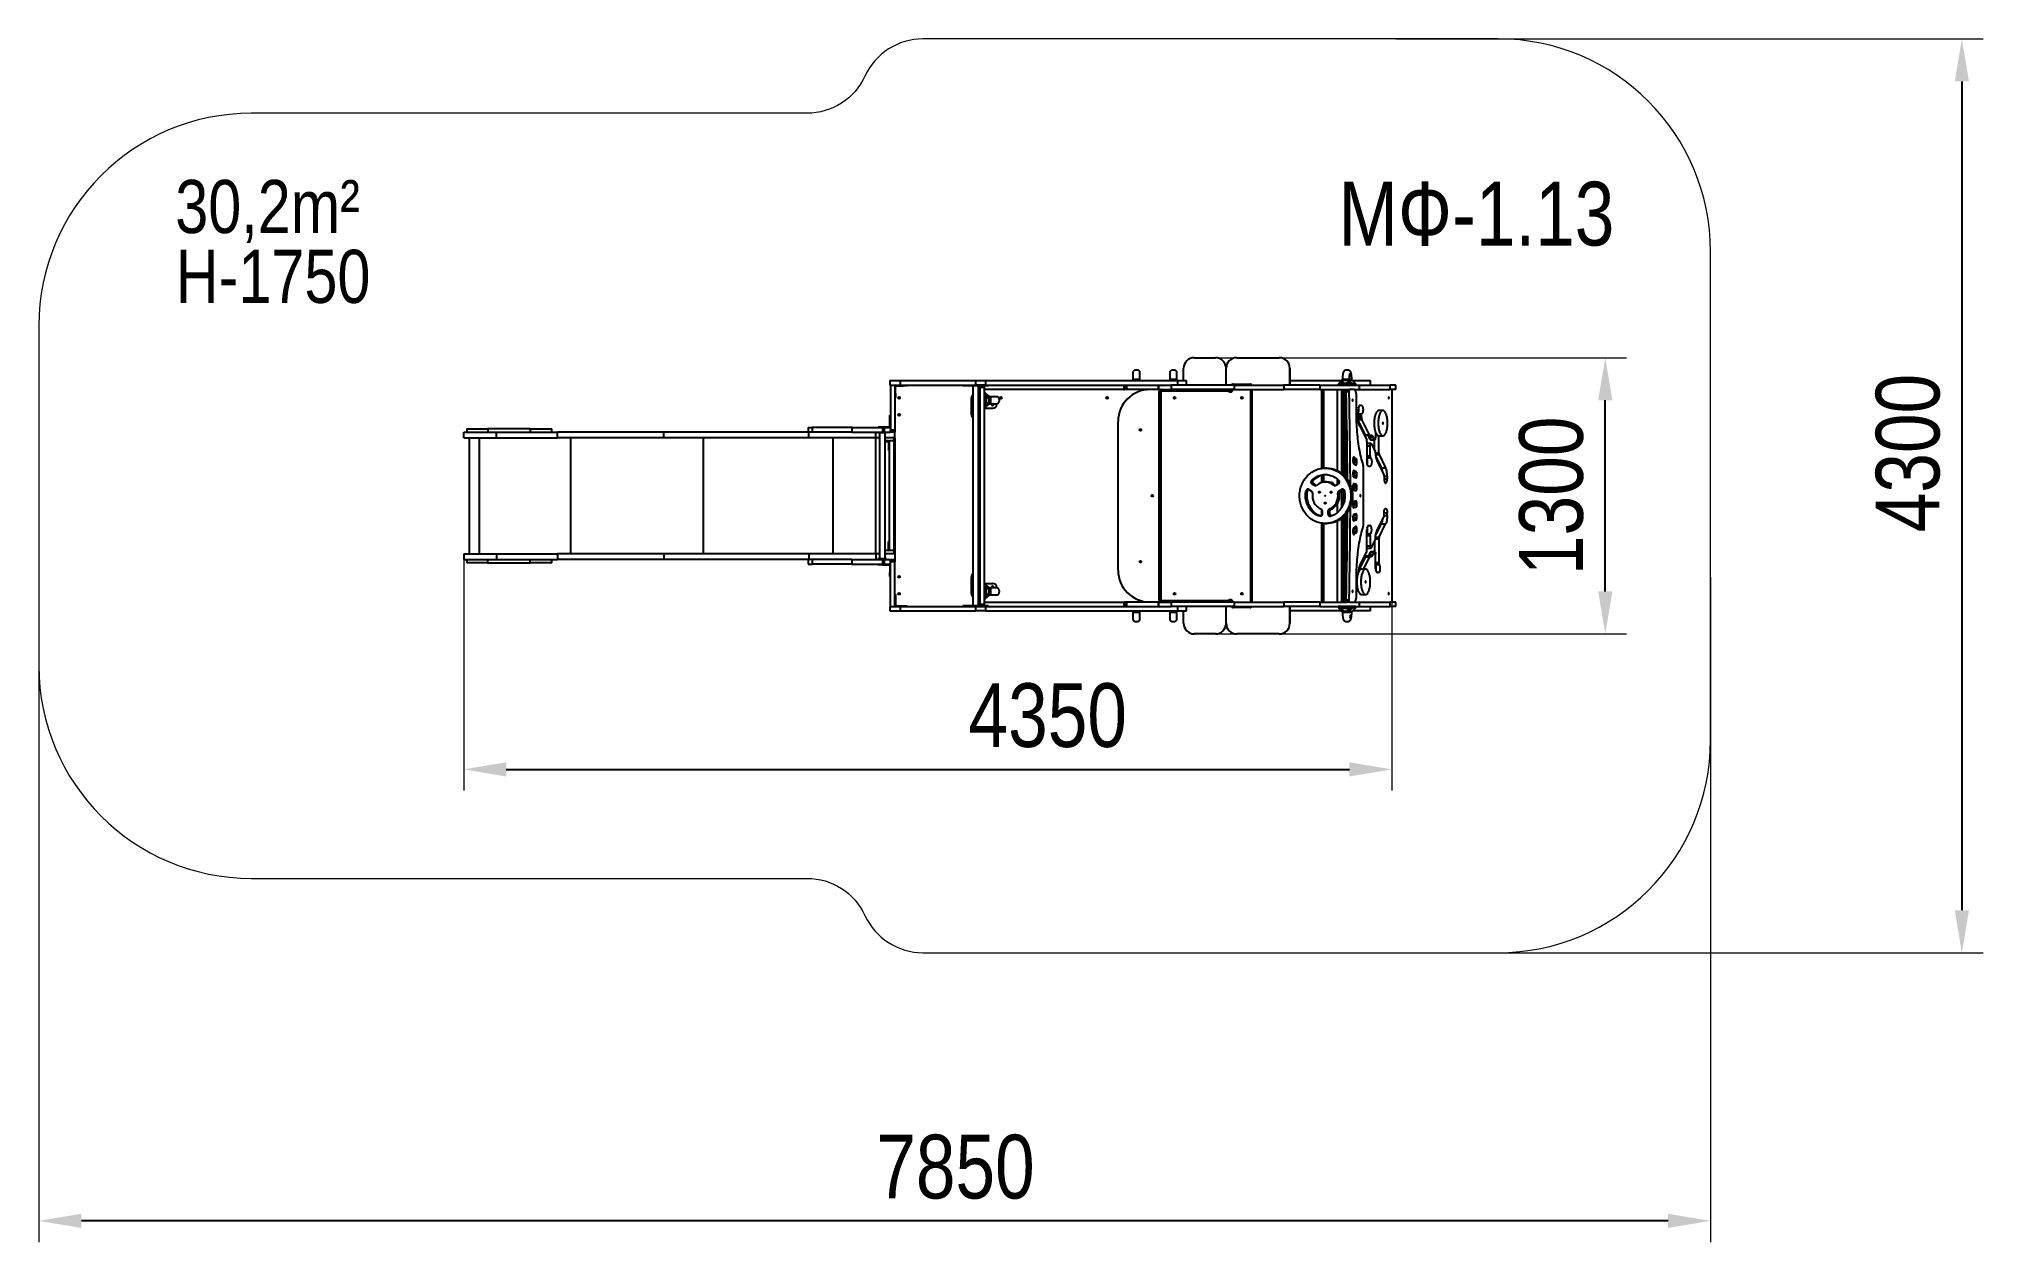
# Model space of a CAD drawing. Header units: millimetres. Extents: x -4709 to 4444, y -3388 to 2274.
import ezdxf

# ---------------------------------------------------------------- set-up
doc = ezdxf.new("R2010")
doc.units = ezdxf.units.MM
for name, color, linetype in [('DIKOM_АРТИКУЛ', 7, 'Continuous'), ('DIKOM_ЗОНА', 90, 'Continuous'), ('DIKOM_РАЗМЕР_ЗОНА', 7, 'Continuous'), ('DIKOM_РАЗМЕР_ОБЪЕКТА', 7, 'Continuous')]:
    doc.layers.add(name, color=color, linetype=linetype)
doc.styles.add('style1', font='arialbd.ttf', dxfattribs={"width": 0.8})
doc.dimstyles.new('1-50', dxfattribs={"dimtxt": 300, "dimasz": 200, "dimexe": 100, "dimexo": 0, "dimgap": 100, "dimtad": 1, "dimtoh": 1, "dimtxsty": 'style1', "dimcen": 200, "dimclrd": 7, "dimclre": 7, "dimclrt": 7, "dimadec": 1, "dimazin": 2, "dimtfac": 1, "dimtmove": 0, "dimatfit": 2, "dimfxl": 0, "dimlwd": 25, "dimlwe": 18, "dimarcsym": 0})

msp = doc.modelspace()

# ---------------------------------------------------------------- texts
at = {"layer": 'DIKOM_АРТИКУЛ', "insert": (1409.538, 1601.75), "char_height": 300, "attachment_point": 1, "style": 'style1'}
msp.add_mtext_dynamic_manual_height_columns('{\\fArial|b0|i0|c204|p34;MФ-1.13}', width=5885.53069, gutter_width=20, heights=[0], dxfattribs=at)
at = {"layer": 'DIKOM_РАЗМЕР_ОБЪЕКТА', "char_height": 250, "attachment_point": 1, "style": 'style1'}
for s, insert in [('{\\fArial|b0|i0|c204|p34;30,2m²}', (-4066.62, 1610.229)), ('{\\fArial|b0|i0|c204|p34;H-1750}', (-4064.147, 1281.539))]:
    msp.add_mtext_dynamic_manual_height_columns(s, width=5885.53069, gutter_width=20, heights=[0], dxfattribs=dict(at, insert=insert))

# ---------------------------------------------------------------- blocks, each defined once
blk = doc.blocks.new('*D10')
at = {"layer": 'Defpoints', "color": 0, "transparency": 16777216}
for p in [(-2708.5, -162.6), (1660.3, -162.6), (1660.3, -1163.4)]:
    blk.add_point(p, dxfattribs=at)
at = {"layer": 'DIKOM_РАЗМЕР_ОБЪЕКТА', "color": 7, "lineweight": 18, "transparency": 16777216}
for p, q in [((-2708.5, -162.6), (-2708.5, -1263.4)), ((1660.3, -162.6), (1660.3, -1263.4))]:
    blk.add_line(p, q, dxfattribs=at)
at = {"layer": 'DIKOM_РАЗМЕР_ОБЪЕКТА', "color": 7, "lineweight": 25, "transparency": 16777216}
blk.add_line((-2508.5, -1163.4), (1460.3, -1163.4), dxfattribs=at)
at = {"layer": 'DIKOM_РАЗМЕР_ОБЪЕКТА', "color": 7, "transparency": 16777216}
for points in [[(-2508.5, -1130), (-2508.5, -1196.7), (-2708.5, -1163.4)], [(1460.3, -1130), (1460.3, -1196.7), (1660.3, -1163.4)]]:
    blk.add_solid(points, dxfattribs=at)
at = {"layer": 'DIKOM_РАЗМЕР_ОБЪЕКТА', "color": 7, "transparency": 16777216, "insert": (40.5, -910.1), "char_height": 300, "attachment_point": 5, "style": 'style1'}
blk.add_mtext('{\\fArial|b0|i0|c204|p34;4350}', dxfattribs=at)
blk = doc.blocks.new('*D11')
at = {"layer": 'Defpoints', "color": 0, "transparency": 16777216}
for p in [(780.2, 773.9), (2664.9, 773.9), (780.2, -526.1)]:
    blk.add_point(p, dxfattribs=at)
at = {"layer": 'DIKOM_РАЗМЕР_ОБЪЕКТА', "color": 7, "lineweight": 18, "transparency": 16777216}
for p, q in [((780.2, 773.9), (2764.9, 773.9)), ((780.2, -526.1), (2764.9, -526.1))]:
    blk.add_line(p, q, dxfattribs=at)
at = {"layer": 'DIKOM_РАЗМЕР_ОБЪЕКТА', "color": 7, "lineweight": 25, "transparency": 16777216}
blk.add_line((2664.9, -326.1), (2664.9, 573.9), dxfattribs=at)
at = {"layer": 'DIKOM_РАЗМЕР_ОБЪЕКТА', "color": 7, "transparency": 16777216}
for points in [[(2631.6, 573.9), (2698.3, 573.9), (2664.9, 773.9)], [(2631.6, -326.1), (2698.3, -326.1), (2664.9, -526.1)]]:
    blk.add_solid(points, dxfattribs=at)
at = {"layer": 'DIKOM_РАЗМЕР_ОБЪЕКТА', "color": 7, "transparency": 16777216, "insert": (2411.7, 123.9), "char_height": 300, "attachment_point": 5, "rotation": 90, "style": 'style1'}
blk.add_mtext('{\\fArial|b0|i0|c204|p34;1300}', dxfattribs=at)
blk = doc.blocks.new('*D12')
at = {"layer": 'Defpoints', "color": 0, "transparency": 16777216}
for p in [(1679.5, 2273.9), (1679.5, -2026.1), (4343.6, -2026.1)]:
    blk.add_point(p, dxfattribs=at)
at = {"layer": 'DIKOM_РАЗМЕР_ЗОНА', "color": 7, "lineweight": 18, "transparency": 16777216}
for p, q in [((1679.5, 2273.9), (4443.6, 2273.9)), ((1679.5, -2026.1), (4443.6, -2026.1))]:
    blk.add_line(p, q, dxfattribs=at)
at = {"layer": 'DIKOM_РАЗМЕР_ЗОНА', "color": 7, "lineweight": 25, "transparency": 16777216}
blk.add_line((4343.6, 2073.9), (4343.6, -1826.1), dxfattribs=at)
at = {"layer": 'DIKOM_РАЗМЕР_ЗОНА', "color": 7, "transparency": 16777216}
for points in [[(4310.3, 2073.9), (4377, 2073.9), (4343.6, 2273.9)], [(4310.3, -1826.1), (4377, -1826.1), (4343.6, -2026.1)]]:
    blk.add_solid(points, dxfattribs=at)
at = {"layer": 'DIKOM_РАЗМЕР_ЗОНА', "color": 7, "transparency": 16777216, "insert": (4090.4, 325.1), "char_height": 300, "attachment_point": 5, "rotation": 90, "style": 'style1'}
blk.add_mtext('{\\fArial|b0|i0|c204|p34;4300}', dxfattribs=at)
blk = doc.blocks.new('*D13')
at = {"layer": 'Defpoints', "color": 0, "transparency": 16777216}
for p in [(-4708.5, -107.4), (3160.3, -258.6), (-4708.5, -3287.7)]:
    blk.add_point(p, dxfattribs=at)
at = {"layer": 'DIKOM_РАЗМЕР_ЗОНА', "color": 7, "lineweight": 18, "transparency": 16777216}
for p, q in [((-4708.5, -107.4), (-4708.5, -3387.7)), ((3160.3, -258.6), (3160.3, -3387.7))]:
    blk.add_line(p, q, dxfattribs=at)
at = {"layer": 'DIKOM_РАЗМЕР_ЗОНА', "color": 7, "lineweight": 25, "transparency": 16777216}
blk.add_line((2960.3, -3287.7), (-4508.5, -3287.7), dxfattribs=at)
at = {"layer": 'DIKOM_РАЗМЕР_ЗОНА', "color": 7, "transparency": 16777216}
for points in [[(-4508.5, -3254.4), (-4508.5, -3321.1), (-4708.5, -3287.7)], [(2960.3, -3254.4), (2960.3, -3321.1), (3160.3, -3287.7)]]:
    blk.add_solid(points, dxfattribs=at)
at = {"layer": 'DIKOM_РАЗМЕР_ЗОНА', "color": 7, "transparency": 16777216, "insert": (-393.9, -3034.6), "char_height": 300, "attachment_point": 5, "style": 'style1'}
blk.add_mtext('{\\fArial|b0|i0|c204|p34;7850}', dxfattribs=at)

# ---------------------------------------------------------------- dimensions: what is measured, and where the dimension line sits
at = {"layer": 'DIKOM_РАЗМЕР_ЗОНА'}
dim = msp.add_linear_dim(base=(4343.63, -2026.062), p1=(1679.494, 2273.938), p2=(1679.494, -2026.062), angle=90, text='{\\fArial|b0|i0|c204|p34;<>}', dimstyle='1-50', dxfattribs=at)
dim.commit()
dim.dimension.update_dxf_attribs({"geometry": '*D12', "text_midpoint": (4343.63, 325.076), "dimtype": 160})
dim = msp.add_linear_dim(base=(-4708.518, -3287.73), p1=(3160.253, -258.612), p2=(-4708.518, -107.393), text='{\\fArial|b0|i0|c204|p34;7850}', dimstyle='1-50', dxfattribs=at)
dim.commit()
dim.dimension.update_dxf_attribs({"geometry": '*D13', "text_midpoint": (-393.909, -3287.73), "dimtype": 160})
at = {"layer": 'DIKOM_РАЗМЕР_ОБЪЕКТА'}
dim = msp.add_linear_dim(base=(2664.928, 773.938), p1=(780.249, -526.062), p2=(780.249, 773.938), angle=90, text='{\\fArial|b0|i0|c204|p34;<>}', dimstyle='1-50', dxfattribs=at)
dim.commit()
dim.dimension.update_dxf_attribs({"geometry": '*D11', "text_midpoint": (2664.928, 123.938), "dimtype": 160})
dim = msp.add_linear_dim(base=(1660.253, -1163.371), p1=(-2708.518, -162.562), p2=(1660.253, -162.562), text='{\\fArial|b0|i0|c204|p34;4350}', dimstyle='1-50', dxfattribs=at)
dim.commit()
dim.dimension.update_dxf_attribs({"geometry": '*D10', "text_midpoint": (40.527, -1163.371), "dimtype": 160})

# ---------------------------------------------------------------- linework, layer by layer
for p, q in [((730.249, 773.938), (830.249, 773.938)), ((830.249, 773.938), (830.249, 773.938)), ((930.247, 773.938), (1130.247, 773.938)), ((1130.247, 773.938), (1130.247, 773.938)), ((-703.257, 665.938), (-703.257, 644.938)), ((-703.257, 665.938), (-703.179, 665.938)), ((-703.179, 644.938), (-703.257, 644.938)), ((-703.179, 665.938), (-703.179, 644.938)), ((-703.179, 665.938), (-653.67, 665.938)), ((-703.179, 644.938), (-653.67, 644.938)), ((-699.978, 644.938), (-699.978, 433.938)), ((-678.978, 644.938), (-678.978, 433.938)), ((-672.978, 644.938), (-672.978, 641.938)), ((-672.978, 641.938), (-638.978, 641.938)), ((-653.67, 665.938), (-653.67, 644.938)), ((-653.67, 665.938), (-298.188, 665.938)), ((-653.67, 644.938), (-298.188, 644.938)), ((-638.978, 641.938), (-638.978, 644.938)), ((-620.978, 641.938), (-638.978, 641.938)), ((-620.978, 641.938), (-620.978, 644.938)), ((-358.978, 644.938), (-358.978, 640.938)), ((-338.978, 640.938), (-358.978, 640.938)), ((-338.978, 640.938), (-338.978, 644.938)), ((-258.978, 640.938), (-338.978, 640.938)), ((-312.428, 640.938), (-312.428, -393.062)), ((-298.188, 644.938), (-298.188, 665.938)), ((-298.188, 665.938), (-252.878, 665.938)), ((-252.878, 644.938), (-298.188, 644.938)), ((-285.528, -393.062), (-285.528, 640.938)), ((-278.978, 639.938), (-278.978, 640.938)), ((-258.978, 640.938), (-258.978, 644.938)), ((-238.978, 640.938), (-258.978, 640.938)), ((-257.978, 640.938), (-257.978, 633.938)), ((-252.878, 665.938), (-252.878, 644.938)), ((-252.878, 665.938), (651.52, 665.938)), ((-252.878, 644.938), (563.153, 644.938)), ((-238.978, 640.938), (-238.978, 644.938)), ((398.022, 644.938), (398.022, 623.938)), ((398.022, 644.938), (398.022, 623.938)), ((402.023, 644.938), (402.023, 623.938)), ((411.977, 644.938), (411.977, 623.938)), ((439.883, 667.948), (438.225, 665.938)), ((439.875, 667.939), (438.225, 665.938)), ((474.434, 672.707), (474.417, 672.664)), ((477.809, 665.938), (476.179, 667.917)), ((477.809, 665.938), (476.188, 667.906)), ((560.083, 644.938), (560.083, 623.938)), ((562.04, 644.938), (562.04, 623.938)), ((563.153, 644.938), (621.668, 644.938)), ((613.425, 667.939), (611.771, 665.938)), ((621.668, 644.938), (621.668, 623.938)), ((918.845, 644.938), (621.668, 644.938)), ((647.987, 672.706), (647.966, 672.651)), ((648.181, 672.611), (648.153, 672.652)), ((651.356, 665.938), (649.729, 667.917)), ((651.525, 665.938), (649.9, 667.907)), ((651.52, 665.938), (651.52, 644.938)), ((651.52, 665.938), (692.965, 665.938)), ((680.249, 665.938), (680.249, 723.938)), ((692.965, 644.938), (692.965, 665.938)), ((880.247, 644.938), (880.247, 723.938)), ((913.239, 648.938), (913.9, 648.938)), ((913.9, 648.938), (993.542, 648.938)), ((918.845, 644.938), (918.845, 623.938)), ((918.845, 644.938), (1152.321, 644.938)), ((1152.321, 644.938), (1152.321, 623.938)), ((1321.574, 644.938), (1152.321, 644.938)), ((1180.247, 644.938), (1180.247, 723.938)), ((1180.247, 723.938), (1180.247, 644.938)), ((1180.247, 665.938), (1423.449, 665.938)), ((1321.574, 644.938), (1321.574, 623.938)), ((1321.574, 644.938), (1505.744, 644.938)), ((1408.283, 647.874), (1408.283, 645.438)), ((1408.283, 645.438), (1474.283, 645.438)), ((1425.347, 667.933), (1425.303, 667.923)), ((1460.109, 672.587), (1460.116, 672.561)), ((1461.516, 667.883), (1461.497, 667.888)), ((1473.867, 667.94), (1473.897, 667.93)), ((1474.283, 645.438), (1474.283, 648.265)), ((1474.283, 645.438), (1490.993, 645.438)), ((1475.956, 665.938), (1560.159, 665.938)), ((1490.993, 645.438), (1490.993, 647.876)), ((1505.744, 644.938), (1505.744, 623.938)), ((1505.744, 644.938), (1650.71, 644.938)), ((1560.159, 644.938), (1560.159, 665.938)), ((1650.71, 644.938), (1650.71, 623.938)), ((1678.794, 644.938), (1650.71, 644.938)), ((1678.794, 623.938), (1678.794, 644.938)), ((-675.978, 638.938), (-678.978, 638.938)), ((-678.978, 604.938), (-675.978, 604.938)), ((-678.978, 586.938), (-675.978, 586.938)), ((-675.978, 604.938), (-675.978, 638.938)), ((-675.978, 604.938), (-675.978, 586.938)), ((-318.978, 504.938), (-318.978, 584.938)), ((-278.978, 633.938), (-278.978, 639.938)), ((-257.978, 633.938), (-278.978, 633.938)), ((-278.978, 633.938), (-278.978, 584.938)), ((-278.978, 584.938), (-278.978, 504.938)), ((-257.978, 633.938), (-257.978, -386.062)), ((398.022, 623.938), (-257.978, 623.938)), ((-254.854, 606.938), (-257.478, 606.938)), ((-257.478, 606.938), (-257.478, 573.938)), ((-257.478, 573.938), (-257.478, 540.938)), ((-254.853, 606.938), (-254.854, 606.938)), ((-235.013, 555.845), (-235.003, 555.887)), ((-230.216, 557.562), (-230.259, 557.559)), ((398.022, 623.938), (402.023, 623.938)), ((398.022, 623.938), (398.022, 623.938)), ((411.977, 623.938), (402.023, 623.938)), ((560.083, 623.938), (411.977, 623.938)), ((562.04, 623.938), (560.083, 623.938)), ((562.04, 623.938), (621.668, 623.938)), ((564.774, 613.938), (564.774, -366.062)), ((564.805, 613.938), (564.774, 613.938)), ((565.466, 613.938), (564.805, 613.938)), ((564.805, 613.938), (564.805, -366.062)), ((573.097, 613.938), (565.466, 613.938)), ((565.466, -366.062), (565.466, 613.938)), ((571.854, 623.471), (571.854, 623.938)), ((573.097, 613.938), (573.097, -366.062)), ((892.177, 616.938), (576.083, 616.938)), ((918.845, 623.938), (621.668, 623.938)), ((918.845, 623.938), (1152.321, 623.938)), ((997.19, -376.062), (997.19, 623.938)), ((1003.529, -376.062), (1003.529, 623.938)), ((1321.574, 623.938), (1152.321, 623.938)), ((1321.574, 623.938), (1449.24, 623.938)), ((1329.633, 623.938), (1329.633, 252.655)), ((1339.112, 623.938), (1339.112, 253.69)), ((1404.197, 242.343), (1404.197, 623.938)), ((1423.665, 623.938), (1423.665, 230.4)), ((1425.75, 623.938), (1425.75, 228.792)), ((1430.174, 623.938), (1430.174, 225.134)), ((1436.682, 219.065), (1436.682, 623.938)), ((1457.417, 613.239), (1443.47, 613.239)), ((1445.767, 623.938), (1445.767, 623.215)), ((1449.24, 623.938), (1461.088, 623.938)), ((1482.904, 623.938), (1461.088, 623.938)), ((1482.904, 623.938), (1505.744, 623.938)), ((1493.947, 505.805), (1493.947, 593.938)), ((1505.744, 623.938), (1650.71, 623.938)), ((1678.794, 623.938), (1650.71, 623.938)), ((1661.469, -376.062), (1661.469, 623.938)), ((1661.96, -376.062), (1661.96, 623.938)), ((1662.212, -376.062), (1662.212, 623.938)), ((-702.657, 484.938), (-702.657, 502.938)), ((-702.657, 502.938), (-699.978, 502.938)), ((-702.657, 450.938), (-702.657, 484.938)), ((-699.978, 484.938), (-702.657, 484.938)), ((-278.978, 504.938), (-278.978, -257.062)), ((-254.978, 535.938), (-257.978, 535.938)), ((-257.478, 540.938), (-254.85, 540.938)), ((-254.978, 540.938), (-254.978, 535.938)), ((-254.978, 535.938), (-251.978, 535.938)), ((-254.85, 540.938), (-254.848, 540.938)), ((-251.978, 541.826), (-251.978, 535.938)), ((-251.978, 535.938), (-217.978, 535.938)), ((371.854, -226.062), (371.854, 473.938)), ((1445.767, 514.067), (1445.767, 208.921)), ((1502.498, 529.012), (1502.498, 491.7)), ((1502.498, 510.156), (1519.675, 510.156)), ((1502.498, 500.728), (1517.221, 500.728)), ((1502.498, 491.7), (1517.221, 491.7)), ((1502.737, 483.66), (1518.713, 483.66)), ((1535.562, 410.574), (1503.575, 474.845)), ((1517.221, 549.012), (1509.859, 549.012)), ((1517.221, 491.7), (1517.221, 500.728)), ((1555.087, 410.574), (1518.713, 483.66)), ((1618.237, 525.457), (1598.711, 525.457)), ((-2708.518, 396.938), (-2708.518, 423.938)), ((-2708.518, 423.938), (-2554.102, 423.938)), ((-2708.518, 396.938), (-2554.102, 396.938)), ((-2693.935, 438.938), (-2693.935, 423.938)), ((-2693.935, 438.938), (-2595.68, 438.938)), ((-2683.518, 396.938), (-2683.518, -149.062)), ((-2634.391, -149.062), (-2634.391, 396.938)), ((-2595.68, 438.938), (-2595.68, 423.938)), ((-2395.71, 438.938), (-2595.68, 438.938)), ((-2554.102, 396.938), (-2554.102, 423.938)), ((-2554.102, 423.938), (-2267.232, 423.938)), ((-2554.102, 396.938), (-2267.232, 396.938)), ((-2395.71, 438.938), (-2395.71, 423.938)), ((-2395.71, 438.938), (-2293.965, 438.938)), ((-2293.965, 423.938), (-2293.965, 438.938)), ((-2267.232, 396.938), (-2267.232, 423.938)), ((-1766.964, 423.938), (-2267.232, 423.938)), ((-1766.964, 396.938), (-2267.232, 396.938)), ((-2204.854, -149.062), (-2204.854, 396.938)), ((-1766.964, 396.938), (-1766.964, 423.938)), ((-1068.703, 423.938), (-1766.964, 423.938)), ((-1083.905, 396.938), (-1766.964, 396.938)), ((-1579.518, -149.062), (-1579.518, 396.938)), ((-1087.564, 444.938), (-1087.564, 423.938)), ((-1087.564, 444.938), (-1068.703, 444.938)), ((-1083.905, 396.938), (-1083.905, 423.938)), ((-1068.208, 423.938), (-1083.905, 423.938)), ((-768.834, 396.938), (-1083.905, 396.938)), ((-1068.703, 444.938), (-1068.703, 423.938)), ((-881.765, 444.938), (-1068.703, 444.938)), ((-881.765, 423.938), (-1068.208, 423.938)), ((-969.189, -149.062), (-969.189, 396.938)), ((-881.765, 444.938), (-881.765, 423.938)), ((-881.765, 444.938), (-738.059, 444.938)), ((-881.765, 423.938), (-738.059, 423.938)), ((-768.834, 396.938), (-768.834, 423.938)), ((-752.107, 396.938), (-768.834, 396.938)), ((-768.691, -149.062), (-768.691, 396.938)), ((-768.689, -149.062), (-768.689, 396.938)), ((-758.657, 419.938), (-758.657, 423.938)), ((-718.657, 419.938), (-758.657, 419.938)), ((-757.657, 444.938), (-757.657, 447.938)), ((-757.657, 447.938), (-739.657, 447.938)), ((-752.107, 419.938), (-752.107, -172.062)), ((-739.657, 447.938), (-739.657, 444.938)), ((-739.657, 447.938), (-705.657, 447.938)), ((-738.059, 444.938), (-738.059, 423.938)), ((-729.67, 444.938), (-738.059, 444.938)), ((-729.67, 423.938), (-738.059, 423.938)), ((-729.67, 444.938), (-729.67, 423.938)), ((-729.67, 444.938), (-699.978, 444.938)), ((-729.67, 423.938), (-699.978, 423.938)), ((-725.207, -172.062), (-725.207, 419.938)), ((-678.978, 396.938), (-725.207, 396.938)), ((-710.691, 381.938), (-725.207, 381.938)), ((-725.207, 378.938), (-710.691, 378.938)), ((-718.657, 419.938), (-718.657, 423.938)), ((-708.691, 376.938), (-708.691, 340.938)), ((-705.691, 340.938), (-705.691, 376.938)), ((-705.657, 444.938), (-705.657, 447.938)), ((-703.691, 381.938), (-704.286, 381.938)), ((-703.691, -134.062), (-703.691, 381.938)), ((-682.691, 381.938), (-703.691, 381.938)), ((-702.657, 450.938), (-699.978, 450.938)), ((-699.978, 433.938), (-678.978, 433.938)), ((-699.978, 423.938), (-699.978, 433.938)), ((-678.978, 423.938), (-699.978, 423.938)), ((-682.691, -134.062), (-682.691, 381.938)), ((-681.978, -149.062), (-681.978, 396.938)), ((-678.978, 433.938), (-678.978, 423.938)), ((-678.978, 396.938), (-678.978, 423.938)), ((-678.978, 396.938), (-678.978, -149.062)), ((479.01, 437.306), (478.854, 434.938)), ((478.854, 430.474), (478.854, 434.938)), ((1509.958, 451.5), (1541.859, 387.401)), ((1535.562, 410.574), (1555.087, 410.574)), ((1537.751, 408.614), (1557.276, 408.614)), ((1543.351, 379.361), (1543.351, 283.132)), ((1561.756, 369.861), (1543.351, 369.861)), ((1553.201, 400.008), (1572.727, 400.008)), ((1558.592, 389.174), (1553.201, 400.008)), ((1558.592, 389.174), (1578.118, 389.174)), ((1560.781, 387.214), (1580.307, 387.214)), ((1563.945, 367.901), (1581.553, 332.522)), ((1578.118, 389.174), (1572.727, 400.008)), ((1579.186, 337.278), (1579.186, 387.214)), ((1583.988, 420.736), (1583.988, 397.214)), ((1598.711, 405.457), (1618.237, 405.457)), ((1598.711, 326.644), (1598.711, 405.457)), ((-708.691, 340.938), (-705.691, 340.938)), ((-708.691, 339.086), (-708.691, 340.938)), ((-705.691, 340.938), (-705.691, 339.086)), ((1477.383, 296.317), (1477.383, 285.277)), ((1478.356, 298.369), (1477.475, 298.541)), ((1492.303, 298.369), (1478.356, 298.369)), ((1482.709, 305.261), (1479.418, 305.261)), ((1495.787, 288.384), (1481.84, 288.384)), ((1481.84, 278.374), (1481.84, 288.384)), ((1495.787, 278.374), (1481.84, 278.374)), ((1495.787, 278.374), (1495.787, 288.384)), ((1543.351, 359.861), (1558.075, 359.861)), ((1543.351, 311.416), (1558.075, 311.416)), ((1543.351, 301.988), (1560.529, 301.988)), ((1558.075, 311.416), (1558.075, 359.861)), ((1582.958, 326.644), (1598.711, 326.644)), ((1583.366, 318.618), (1600.197, 318.618)), ((1584.076, 311.744), (1611.504, 256.371)), ((1590.418, 288.524), (1622.247, 224.265)), ((1600.197, 318.618), (1631.03, 256.371)), ((1602.022, 265.097), (1602.022, 275.514)), ((1289.859, 196.026), (1282.129, 196.026)), ((1329.633, 220.355), (1329.633, 186.333)), ((1339.112, 222.595), (1339.112, 188.441)), ((1354.299, 253.938), (1346.569, 253.938)), ((1354.299, 188.938), (1346.569, 188.938)), ((1372.335, 186.567), (1371.231, 186.567)), ((1404.197, 177.042), (1404.197, 202.414)), ((1477.383, 232.569), (1477.383, 222.25)), ((1478.285, 238.345), (1478.064, 238.367)), ((1492.232, 238.345), (1478.285, 238.345)), ((1481.957, 242.27), (1480.17, 242.27)), ((1495.787, 228.351), (1481.84, 228.351)), ((1481.84, 218.371), (1481.84, 228.351)), ((1495.787, 218.371), (1481.84, 218.371)), ((1495.787, 218.371), (1495.787, 228.351)), ((1527.075, 1.878), (1527.075, 245.998)), ((1550.713, 263.132), (1558.075, 263.132)), ((1611.504, 256.371), (1631.03, 256.371)), ((1623.733, 216.216), (1623.722, 203.779)), ((1623.722, 203.689), (1638.446, 203.689)), ((1623.733, 216.125), (1638.456, 216.125)), ((1638.456, 216.125), (1638.446, 203.689)), ((1264.032, 147.914), (1256.302, 147.914)), ((1269.977, 154.176), (1282.658, 146.303)), ((1296.604, 172.283), (1283.924, 180.157)), ((1291.654, 180.157), (1283.924, 180.157)), ((1304.334, 172.283), (1291.654, 180.157)), ((1304.334, 172.283), (1296.604, 172.283)), ((1305.118, 171.848), (1304.334, 172.283)), ((1393.572, 173.343), (1385.842, 173.343)), ((1409.213, 180.157), (1396.533, 172.283)), ((1413.717, 135.815), (1405.988, 135.815)), ((1410.48, 146.303), (1423.16, 154.176)), ((1418.21, 146.303), (1410.48, 146.303)), ((1418.21, 146.303), (1430.89, 154.176)), ((1430.89, 154.176), (1423.16, 154.176)), ((1423.665, 149.69), (1423.665, 68.04)), ((1425.75, 150.985), (1425.75, 71.52)), ((1430.174, 153.731), (1430.174, 80.18)), ((1430.89, 154.176), (1431.674, 154.611)), ((1436.682, 99.303), (1436.682, 148.504)), ((1475.542, 127.938), (1475.119, 127.769)), ((1477.383, 171.231), (1477.383, 161.086)), ((1492.193, 178.339), (1478.475, 178.339)), ((1481.68, 181.089), (1480.447, 181.089)), ((1495.787, 168.342), (1481.84, 168.342)), ((1481.84, 158.341), (1481.84, 168.342)), ((1495.787, 158.341), (1481.84, 158.341)), ((1495.787, 158.341), (1495.787, 168.342)), ((1325.907, 27.873), (1320.741, 27.873)), ((1329.633, 60.573), (1329.633, 30.134)), ((1332.622, 53.227), (1332.622, 37.48)), ((1360.516, 37.48), (1360.516, 53.227)), ((1368.245, 53.227), (1360.516, 53.227)), ((1368.245, 37.48), (1360.516, 37.48)), ((1374.444, 62.655), (1366.714, 62.655)), ((1368.245, 37.48), (1368.245, 53.227)), ((1372.066, 61.308), (1372.335, 61.308)), ((1404.197, 45.461), (1404.197, 87.264)), ((1404.197, -376.062), (1404.197, 5.532)), ((1423.665, 17.476), (1423.665, -376.062)), ((1425.75, 19.083), (1425.75, -376.062)), ((1430.174, 22.741), (1430.174, -376.062)), ((1436.682, -376.062), (1436.682, 28.81)), ((1445.767, 38.954), (1445.767, -266.192)), ((1477.383, 86.789), (1477.383, 76.645)), ((1477.383, 25.625), (1477.383, 15.306)), ((1478.064, 9.508), (1478.285, 9.53)), ((1492.232, 9.53), (1478.285, 9.53)), ((1492.193, 69.536), (1478.475, 69.536)), ((1481.957, 5.605), (1480.17, 5.605)), ((1481.68, 66.786), (1480.447, 66.786)), ((1495.787, 89.534), (1481.84, 89.534)), ((1481.84, 79.533), (1481.84, 89.534)), ((1495.787, 79.533), (1481.84, 79.533)), ((1495.787, 29.504), (1481.84, 29.504)), ((1481.84, 19.524), (1481.84, 29.504)), ((1495.787, 19.524), (1481.84, 19.524)), ((1495.787, 79.533), (1495.787, 89.534)), ((1495.787, 19.524), (1495.787, 29.504)), ((1590.418, -40.649), (1622.247, 23.61)), ((1623.722, 44.187), (1638.446, 44.187)), ((1623.733, 31.659), (1623.722, 44.096)), ((1623.733, 31.751), (1638.456, 31.751)), ((1638.456, 31.751), (1638.446, 44.187)), ((-708.691, -93.062), (-708.691, -91.211)), ((-705.691, -91.211), (-705.691, -93.062)), ((1329.633, -4.78), (1329.633, -376.062)), ((1339.112, -5.815), (1339.112, -376.062)), ((1346.569, -6.062), (1354.299, -6.062)), ((1477.383, -37.401), (1477.383, -48.442)), ((1477.475, -50.666), (1478.356, -50.494)), ((1492.303, -50.494), (1478.356, -50.494)), ((1482.709, -57.386), (1479.418, -57.386)), ((1495.787, -30.499), (1481.84, -30.499)), ((1481.84, -40.508), (1481.84, -30.499)), ((1495.787, -40.508), (1481.84, -40.508)), ((1495.787, -40.508), (1495.787, -30.499)), ((1543.351, -131.486), (1543.351, -35.257)), ((1543.351, -54.113), (1560.529, -54.113)), ((1543.351, -63.541), (1558.075, -63.541)), ((1550.713, -15.257), (1558.075, -15.257)), ((1558.075, -63.541), (1558.075, -111.986)), ((1563.945, -120.026), (1581.553, -84.647)), ((1579.186, -89.402), (1579.186, -139.339)), ((1582.958, -78.769), (1598.711, -78.769)), ((1583.366, -70.743), (1600.197, -70.743)), ((1584.076, -63.869), (1611.504, -8.496)), ((1598.711, -78.769), (1598.711, -189.298)), ((1600.197, -70.743), (1631.03, -8.496)), ((1602.022, -27.638), (1602.022, -17.222)), ((1611.504, -8.496), (1631.03, -8.496)), ((-2708.518, -149.062), (-2708.518, -176.062)), ((-2708.518, -149.062), (-2554.102, -149.062)), ((-2708.518, -176.062), (-2554.102, -176.062)), ((-2693.935, -176.062), (-2693.935, -191.062)), ((-2595.68, -191.062), (-2595.68, -176.062)), ((-2554.102, -149.062), (-2554.102, -176.062)), ((-2554.102, -149.062), (-2267.232, -149.062)), ((-2554.102, -176.062), (-2267.232, -176.062)), ((-2395.71, -191.062), (-2395.71, -176.062)), ((-2293.965, -191.062), (-2293.965, -176.062)), ((-2267.232, -149.062), (-2267.232, -176.062)), ((-1766.964, -149.062), (-2267.232, -149.062)), ((-1766.964, -176.062), (-2267.232, -176.062)), ((-1766.964, -149.062), (-1766.964, -176.062)), ((-1083.905, -149.062), (-1766.964, -149.062)), ((-1068.703, -176.062), (-1766.964, -176.062)), ((-1087.564, -176.062), (-1087.564, -197.062)), ((-1083.905, -149.062), (-1083.905, -176.062)), ((-768.834, -149.062), (-1083.905, -149.062)), ((-1068.208, -176.062), (-1083.905, -176.062)), ((-1068.703, -176.062), (-1068.703, -197.062)), ((-881.765, -176.062), (-1068.208, -176.062)), ((-881.765, -176.062), (-881.765, -197.062)), ((-881.765, -176.062), (-738.059, -176.062)), ((-768.834, -149.062), (-768.834, -176.062)), ((-752.107, -149.062), (-768.834, -149.062)), ((-758.657, -172.062), (-758.657, -176.062)), ((-718.657, -172.062), (-758.657, -172.062)), ((-738.059, -176.062), (-738.059, -197.062)), ((-729.67, -176.062), (-738.059, -176.062)), ((-729.67, -176.062), (-729.67, -197.062)), ((-729.67, -176.062), (-699.978, -176.062)), ((-725.207, -131.062), (-710.691, -131.062)), ((-710.691, -134.062), (-725.207, -134.062)), ((-678.978, -149.062), (-725.207, -149.062)), ((-718.657, -172.062), (-718.657, -176.062)), ((-705.691, -93.062), (-708.691, -93.062)), ((-708.691, -129.062), (-708.691, -93.062)), ((-705.691, -93.062), (-705.691, -129.062)), ((-703.691, -134.062), (-704.286, -134.062)), ((-682.691, -134.062), (-703.691, -134.062)), ((-699.978, -176.062), (-678.978, -176.062)), ((-699.978, -186.062), (-699.978, -176.062)), ((-678.978, -149.062), (-678.978, -176.062)), ((-678.978, -176.062), (-678.978, -186.062)), ((478.854, -182.598), (478.854, -187.062)), ((1535.562, -162.699), (1503.575, -226.97)), ((1509.958, -203.625), (1541.859, -139.526)), ((1555.087, -162.699), (1526.003, -221.137)), ((1535.562, -162.699), (1555.087, -162.699)), ((1557.276, -160.739), (1537.751, -160.739)), ((1543.351, -111.986), (1558.075, -111.986)), ((1543.351, -121.986), (1561.756, -121.986)), ((1558.592, -141.299), (1553.201, -152.132)), ((1553.201, -152.132), (1572.727, -152.132)), ((1558.592, -141.299), (1578.118, -141.299)), ((1580.307, -139.339), (1560.781, -139.339)), ((1578.118, -141.299), (1572.727, -152.132)), ((1583.988, -217.582), (1583.988, -149.339)), ((-2595.68, -191.062), (-2693.935, -191.062)), ((-2595.68, -191.062), (-2395.71, -191.062)), ((-2293.965, -191.062), (-2395.71, -191.062)), ((-1087.564, -197.062), (-1068.703, -197.062)), ((-881.765, -197.062), (-1068.703, -197.062)), ((-881.765, -197.062), (-738.059, -197.062)), ((-757.657, -197.062), (-757.657, -200.062)), ((-739.657, -200.062), (-757.657, -200.062)), ((-739.657, -197.062), (-739.657, -200.062)), ((-739.657, -200.062), (-705.657, -200.062)), ((-729.67, -197.062), (-738.059, -197.062)), ((-729.67, -197.062), (-699.978, -197.062)), ((-705.657, -200.062), (-705.657, -197.062)), ((-702.657, -203.062), (-702.657, -237.062)), ((-699.978, -203.062), (-702.657, -203.062)), ((-702.657, -255.062), (-702.657, -237.062)), ((-702.657, -237.062), (-699.978, -237.062)), ((-702.657, -255.062), (-699.978, -255.062)), ((-678.978, -186.062), (-699.978, -186.062)), ((-699.978, -397.062), (-699.978, -186.062)), ((-678.978, -397.062), (-678.978, -186.062)), ((-318.978, -337.062), (-318.978, -257.062)), ((-278.978, -257.062), (-278.978, -337.062)), ((478.854, -187.062), (479.01, -189.431)), ((1493.947, -346.062), (1493.947, -257.93)), ((1502.737, -235.785), (1502.761, -235.785)), ((1536.747, -221.137), (1517.221, -221.137)), ((1583.988, -189.298), (1598.711, -189.298)), ((1583.988, -198.726), (1601.165, -198.726)), ((1598.711, -237.582), (1591.35, -237.582)), ((-678.978, -339.062), (-675.978, -339.062)), ((-675.978, -357.062), (-678.978, -357.062)), ((-675.978, -339.062), (-675.978, -357.062)), ((-675.978, -357.062), (-675.978, -391.062)), ((-278.978, -337.062), (-278.978, -386.062)), ((-257.978, -288.062), (-254.978, -288.062)), ((-254.848, -293.062), (-257.478, -293.062)), ((-257.478, -293.062), (-257.478, -359.062)), ((-257.478, -359.062), (-254.853, -359.062)), ((-254.978, -288.062), (-254.978, -293.062)), ((-254.978, -288.062), (-251.978, -288.062)), ((-251.978, -288.062), (-217.978, -288.062)), ((-251.978, -288.062), (-251.978, -293.951)), ((-230.208, -342.474), (-230.263, -342.452)), ((564.805, -366.062), (564.774, -366.062)), ((564.805, -366.062), (565.466, -366.062)), ((573.097, -366.062), (565.466, -366.062)), ((1443.47, -365.363), (1457.417, -365.363)), ((1517.221, -341.137), (1536.747, -341.137)), ((-703.257, -397.062), (-703.257, -418.062)), ((-703.257, -397.062), (-703.179, -397.062)), ((-703.179, -418.062), (-703.257, -418.062)), ((-703.179, -397.062), (-703.179, -418.062)), ((-703.179, -397.062), (-653.67, -397.062)), ((-703.179, -418.062), (-653.67, -418.062)), ((-678.978, -391.062), (-675.978, -391.062)), ((-672.978, -394.062), (-672.978, -397.062)), ((-672.978, -394.062), (-638.978, -394.062)), ((-653.67, -397.062), (-653.67, -418.062)), ((-653.67, -397.062), (-298.188, -397.062)), ((-653.67, -418.062), (-298.188, -418.062)), ((-638.978, -394.062), (-620.978, -394.062)), ((-638.978, -397.062), (-638.978, -394.062)), ((-620.978, -394.062), (-620.978, -397.062)), ((-358.978, -393.062), (-358.978, -397.062)), ((-338.978, -393.062), (-358.978, -393.062)), ((-338.978, -393.062), (-338.978, -397.062)), ((-258.978, -393.062), (-338.978, -393.062)), ((-298.188, -418.062), (-298.188, -397.062)), ((-298.188, -397.062), (-252.878, -397.062)), ((-252.878, -418.062), (-298.188, -418.062)), ((-278.978, -386.062), (-257.978, -386.062)), ((-278.978, -392.062), (-278.978, -386.062)), ((-278.978, -393.062), (-278.978, -392.062)), ((-258.978, -393.062), (-258.978, -397.062)), ((-238.978, -393.062), (-258.978, -393.062)), ((-257.978, -376.062), (398.022, -376.062)), ((-257.978, -386.062), (-257.978, -393.062)), ((-252.878, -397.062), (-252.878, -418.062)), ((-252.878, -397.062), (563.153, -397.062)), ((-252.878, -418.062), (651.52, -418.062)), ((-238.978, -397.062), (-238.978, -393.062)), ((398.022, -376.062), (398.022, -397.062)), ((398.022, -376.062), (402.023, -376.062)), ((398.022, -376.062), (398.022, -397.062)), ((398.022, -376.062), (398.022, -376.062)), ((402.023, -376.062), (402.023, -397.062)), ((411.977, -376.062), (402.023, -376.062)), ((411.977, -376.062), (411.977, -397.062)), ((560.083, -376.062), (411.977, -376.062)), ((438.225, -418.062), (439.883, -420.072)), ((438.225, -418.062), (439.875, -420.064)), ((439.929, -420.028), (439.971, -420.037)), ((441.646, -424.824), (441.644, -424.792)), ((476.179, -420.041), (477.809, -418.062)), ((476.188, -420.03), (477.809, -418.062)), ((560.083, -376.062), (560.083, -397.062)), ((562.04, -376.062), (560.083, -376.062)), ((562.04, -376.062), (562.04, -397.062)), ((562.04, -376.062), (621.668, -376.062)), ((563.153, -397.062), (621.668, -397.062)), ((571.854, -376.062), (571.854, -375.602)), ((576.083, -369.062), (892.177, -369.062)), ((611.782, -418.062), (613.445, -420.074)), ((613.492, -420.028), (613.534, -420.038)), ((615.214, -424.826), (615.211, -424.783)), ((621.668, -376.062), (621.668, -397.062)), ((918.845, -376.062), (621.668, -376.062)), ((918.845, -397.062), (621.668, -397.062)), ((648.024, -424.761), (648.007, -424.784)), ((649.751, -420.028), (651.366, -418.062)), ((649.966, -420.041), (651.6, -418.062)), ((651.52, -397.062), (651.52, -418.062)), ((651.52, -418.062), (692.965, -418.062)), ((680.249, -476.062), (680.249, -418.062)), ((692.965, -418.062), (692.965, -397.062)), ((880.247, -476.062), (880.247, -397.062)), ((913.9, -401.062), (913.239, -401.062)), ((993.542, -401.062), (913.9, -401.062)), ((918.845, -376.062), (918.845, -397.062)), ((918.845, -376.062), (1152.321, -376.062)), ((918.845, -397.062), (1152.321, -397.062)), ((1152.321, -376.062), (1152.321, -397.062)), ((1321.574, -376.062), (1152.321, -376.062)), ((1321.574, -397.062), (1152.321, -397.062)), ((1180.247, -476.062), (1180.247, -397.062)), ((1180.247, -397.062), (1180.247, -476.062)), ((1423.425, -418.062), (1180.247, -418.062)), ((1321.574, -376.062), (1321.574, -397.062)), ((1321.574, -376.062), (1449.24, -376.062)), ((1321.574, -397.062), (1505.744, -397.062)), ((1408.282, -397.562), (1408.282, -400.004)), ((1438.454, -397.562), (1408.282, -397.562)), ((1427.339, -424.94), (1427.371, -424.887)), ((1474.282, -397.562), (1438.454, -397.562)), ((1445.767, -375.339), (1445.767, -376.062)), ((1461.088, -376.062), (1449.24, -376.062)), ((1460.143, -424.65), (1460.177, -424.677)), ((1461.088, -376.062), (1482.904, -376.062)), ((1473.923, -420.045), (1473.906, -420.052)), ((1474.282, -400.39), (1474.282, -397.562)), ((1490.912, -397.562), (1474.282, -397.562)), ((1560.159, -418.062), (1475.914, -418.062)), ((1482.904, -376.062), (1505.744, -376.062)), ((1490.912, -400.002), (1490.912, -397.562)), ((1505.744, -376.062), (1505.744, -397.062)), ((1505.744, -376.062), (1650.71, -376.062)), ((1505.744, -397.062), (1650.71, -397.062)), ((1560.159, -418.062), (1560.159, -397.062)), ((1650.71, -376.062), (1650.71, -397.062)), ((1678.794, -376.062), (1650.71, -376.062)), ((1678.794, -397.062), (1650.71, -397.062)), ((1678.794, -397.062), (1678.794, -376.062)), ((830.249, -526.063), (730.249, -526.063)), ((830.249, -521.063), (830.249, -526.063)), ((830.249, -526.063), (830.249, -526.063)), ((1130.247, -526.063), (930.247, -526.063)), ((1130.247, -526.063), (1130.247, -526.063))]:
    msp.add_line(p, q)
at = {"flags": 128}
for points in [[(913.239, 648.938), (911.296, 648.745), (911.028, 648.688)], [(993.542, 648.938), (995.484, 648.745), (995.504, 648.742)], [(-247.093, 556.999), (-246.682, 556.968), (-245.274, 557.397), (-244.384, 557.874), (-242.726, 559.09), (-241.033, 560.749), (-239.686, 562.425), (-238.444, 564.382), (-237.519, 566.283), (-236.773, 568.375), (-236.268, 570.551), (-236.007, 572.826), (-236.031, 575.373), (-236.37, 577.867), (-237.005, 580.225), (-237.878, 582.389), (-239.43, 585.08), (-241.186, 587.291), (-242.839, 588.878), (-244.452, 590.041), (-246.688, 590.909), (-246.688, 590.909)], [(-199.978, 553.938), (-200.161, 556.499), (-200.326, 557.461)], [(574.76, 623.938), (572.818, 623.745), (572.549, 623.688)], [(576.083, 616.938), (576.07, 618.303), (576.033, 619.616), (575.972, 620.827), (575.889, 621.887), (575.789, 622.758), (575.675, 623.405), (575.551, 623.803), (575.422, 623.938)], [(1443.47, 613.239), (1443.494, 615.285), (1443.672, 617.275), (1443.995, 619.125), (1444.449, 620.757), (1445.017, 622.104), (1445.674, 623.108), (1446.392, 623.728), (1447.142, 623.938)], [(1443.47, 613.239), (1444.726, 561.804), (1445.843, 510.347), (1446.821, 458.868), (1447.659, 407.371), (1448.358, 355.858), (1448.916, 304.334), (1449.336, 252.799), (1449.604, 203.896)], [(1461.088, 623.938), (1460.339, 623.728), (1459.621, 623.108), (1458.964, 622.104), (1458.396, 620.757), (1457.941, 619.125), (1457.619, 617.275), (1457.441, 615.285), (1457.417, 613.239)], [(1457.417, 613.239), (1458.673, 561.804), (1459.79, 510.347), (1460.768, 458.868), (1461.606, 407.371), (1462.304, 355.858), (1462.863, 304.334), (1463.282, 252.799), (1463.562, 201.257), (1463.638, 179.356)], [(1475.542, 577.938), (1475.108, 577.76), (1474.713, 577.243), (1474.391, 576.432), (1474.172, 575.399), (1474.074, 574.237), (1474.107, 573.048), (1474.267, 571.938), (1474.541, 571.005), (1474.903, 570.334), (1475.323, 569.982), (1475.762, 569.982), (1476.181, 570.334), (1476.544, 571.005), (1476.817, 571.938), (1476.978, 573.048), (1477.01, 574.237), (1476.913, 575.399), (1476.693, 576.432), (1476.372, 577.243), (1475.976, 577.76), (1475.542, 577.938)], [(1493.947, 593.938), (1493.877, 597.297), (1493.67, 600.613), (1493.327, 603.846), (1492.853, 606.954), (1492.254, 609.899), (1491.537, 612.642), (1490.712, 615.151), (1489.789, 617.393), (1488.779, 619.339), (1487.695, 620.967), (1486.551, 622.254), (1485.361, 623.185), (1484.14, 623.749), (1482.904, 623.938)], [(1645.641, 580.938), (1646.075, 581.115), (1646.47, 581.633), (1646.792, 582.444), (1647.011, 583.476), (1647.109, 584.639), (1647.076, 585.828), (1646.916, 586.938), (1646.642, 587.87), (1646.28, 588.541), (1645.86, 588.893), (1645.421, 588.893), (1645.002, 588.541), (1644.639, 587.87), (1644.366, 586.938), (1644.205, 585.828), (1644.173, 584.639), (1644.27, 583.476), (1644.49, 582.444), (1644.811, 581.633), (1645.207, 581.115), (1645.641, 580.938)], [(1523.131, 276.927), (1520.51, 286.274), (1517.999, 295.842), (1515.602, 305.622), (1513.32, 315.604), (1511.155, 325.778), (1509.111, 336.133), (1507.189, 346.659), (1505.391, 357.346), (1503.718, 368.183), (1502.173, 379.158), (1500.758, 390.261), (1499.472, 401.481), (1498.319, 412.806), (1497.298, 424.225), (1496.412, 435.726), (1495.66, 447.297), (1495.044, 458.928), (1494.564, 470.606), (1494.221, 482.319), (1494.015, 494.056), (1493.947, 505.805)], [(1509.859, 549.012), (1508.812, 548.809), (1507.785, 548.202), (1506.801, 547.205), (1505.879, 545.837), (1505.038, 544.127), (1504.296, 542.109), (1503.666, 539.825), (1503.163, 537.321), (1502.796, 534.647), (1502.573, 531.859), (1502.498, 529.012)], [(1509.958, 451.5), (1508.743, 454.166), (1507.615, 457.103), (1506.583, 460.289), (1505.654, 463.701), (1504.835, 467.315), (1504.131, 471.105), (1503.549, 475.043), (1503.091, 479.101), (1502.762, 483.25), (1502.564, 487.46), (1502.498, 491.7)], [(1517.221, 549.012), (1518.201, 548.834), (1519.162, 548.304), (1520.09, 547.432), (1520.966, 546.231), (1521.776, 544.725), (1522.505, 542.939), (1523.14, 540.906), (1523.67, 538.661), (1524.085, 536.245), (1524.378, 533.701), (1524.544, 531.073), (1524.58, 528.408), (1524.485, 525.754), (1524.261, 523.158), (1523.911, 520.666), (1523.443, 518.323), (1522.865, 516.169), (1522.186, 514.244), (1521.418, 512.581), (1520.577, 511.21), (1519.675, 510.156)], [(1517.221, 500.728), (1517.265, 502.261), (1517.394, 503.757), (1517.606, 505.182), (1517.897, 506.501), (1518.258, 507.685), (1518.682, 508.703), (1519.158, 509.534), (1519.675, 510.156)], [(1598.711, 525.457), (1597.021, 525.281), (1595.34, 524.754), (1593.679, 523.879), (1592.048, 522.661), (1590.455, 521.107), (1588.912, 519.227), (1587.425, 517.031), (1586.005, 514.533), (1584.66, 511.747), (1583.397, 508.689), (1582.223, 505.377), (1581.147, 501.831), (1580.174, 498.071), (1579.309, 494.12), (1578.558, 490.001), (1577.926, 485.738), (1577.415, 481.356), (1577.03, 476.881), (1576.772, 472.338), (1576.642, 467.755), (1576.642, 463.159), (1576.772, 458.576), (1577.03, 454.034), (1577.415, 449.558), (1577.926, 445.176), (1578.558, 440.913), (1579.309, 436.794), (1580.174, 432.843), (1581.147, 429.084), (1582.223, 425.538), (1583.397, 422.226), (1584.66, 419.168), (1586.005, 416.381), (1587.425, 413.883), (1588.912, 411.687), (1590.455, 409.807), (1592.048, 408.253), (1593.679, 407.036), (1595.34, 406.16), (1597.021, 405.633), (1598.711, 405.457)], [(1618.237, 525.457), (1616.546, 525.281), (1614.866, 524.754), (1613.205, 523.879), (1611.573, 522.661), (1609.981, 521.107), (1608.437, 519.227), (1606.951, 517.031), (1605.531, 514.533), (1604.185, 511.747), (1602.922, 508.689), (1601.749, 505.377), (1600.673, 501.831), (1599.699, 498.071), (1598.835, 494.12), (1598.084, 490.001), (1597.451, 485.738), (1596.941, 481.356), (1596.555, 476.881), (1596.297, 472.338), (1596.168, 467.755), (1596.168, 463.159), (1596.297, 458.576), (1596.555, 454.034), (1596.941, 449.558), (1597.451, 445.176), (1598.084, 440.913), (1598.835, 436.794), (1599.699, 432.843), (1600.673, 429.084), (1601.749, 425.538), (1602.922, 422.226), (1604.185, 419.168), (1605.531, 416.381), (1606.951, 413.883), (1608.437, 411.687), (1609.981, 409.807), (1611.573, 408.253), (1613.205, 407.036), (1614.866, 406.16), (1616.546, 405.633), (1618.237, 405.457), (1619.928, 405.633), (1621.608, 406.16), (1623.269, 407.036), (1624.901, 408.253), (1626.493, 409.807), (1628.037, 411.687), (1629.523, 413.883), (1630.943, 416.381), (1632.289, 419.168), (1633.552, 422.226), (1634.725, 425.538), (1635.801, 429.084), (1636.775, 432.843), (1637.639, 436.794), (1638.39, 440.913), (1639.022, 445.176), (1639.533, 449.558), (1639.918, 454.034), (1640.177, 458.576), (1640.306, 463.159), (1640.306, 467.755), (1640.177, 472.338), (1639.918, 476.881), (1639.533, 481.356), (1639.022, 485.738), (1638.39, 490.001), (1637.639, 494.12), (1636.775, 498.071), (1635.801, 501.831), (1634.725, 505.377), (1633.552, 508.689), (1632.289, 511.747), (1630.943, 514.533), (1629.523, 517.031), (1628.037, 519.227), (1626.493, 521.107), (1624.901, 522.661), (1623.269, 523.879), (1621.608, 524.754), (1619.928, 525.281), (1618.237, 525.457)], [(1618.237, 469.457), (1617.803, 469.28), (1617.408, 468.762), (1617.086, 467.951), (1616.866, 466.919), (1616.769, 465.756), (1616.802, 464.567), (1616.962, 463.457), (1617.235, 462.525), (1617.598, 461.853), (1618.018, 461.502), (1618.456, 461.502), (1618.876, 461.853), (1619.238, 462.525), (1619.512, 463.457), (1619.672, 464.567), (1619.705, 465.756), (1619.608, 466.919), (1619.388, 467.951), (1619.066, 468.762), (1618.671, 469.28), (1618.237, 469.457)], [(1535.562, 410.574), (1535.884, 409.995), (1536.226, 409.511), (1536.586, 409.128), (1536.958, 408.848), (1537.339, 408.677), (1537.724, 408.614), (1537.751, 408.614)], [(1555.087, 410.574), (1555.409, 409.995), (1555.752, 409.511), (1556.111, 409.128), (1556.484, 408.848), (1556.865, 408.677), (1557.25, 408.614), (1557.636, 408.662), (1558.017, 408.819)], [(1558.017, 408.819), (1559.548, 409.493), (1561.095, 409.817), (1562.646, 409.787), (1564.19, 409.403), (1565.717, 408.67), (1567.217, 407.59), (1568.677, 406.174), (1570.089, 404.429), (1571.442, 402.369), (1572.727, 400.008)], [(1558.075, 359.861), (1558.149, 361.854), (1558.368, 363.768), (1558.722, 365.525), (1559.199, 367.054), (1559.778, 368.294), (1560.436, 369.196), (1561.148, 369.724), (1561.884, 369.855), (1562.615, 369.585), (1563.311, 368.925), (1563.945, 367.901)], [(1578.118, 389.174), (1578.752, 388.15), (1579.448, 387.49), (1580.179, 387.22), (1580.915, 387.352), (1581.626, 387.879), (1582.285, 388.781), (1582.864, 390.021), (1583.34, 391.551), (1583.695, 393.307), (1583.914, 395.221), (1583.988, 397.214)], [(1482.709, 305.261), (1482.01, 305.98), (1481.272, 306.301), (1480.525, 306.209), (1479.801, 305.71), (1479.128, 304.823), (1478.535, 303.586), (1478.047, 302.048), (1477.683, 300.274), (1477.458, 298.337), (1477.383, 296.317)], [(1481.84, 288.384), (1481.774, 290.269), (1481.579, 292.086), (1481.26, 293.771), (1480.831, 295.263), (1480.306, 296.508), (1479.703, 297.461), (1479.046, 298.089), (1478.356, 298.369)], [(1479.596, 276.105), (1481.072, 274.472), (1482.574, 273.024), (1484.098, 271.765), (1485.642, 270.698), (1487.203, 269.824), (1488.777, 269.146), (1490.36, 268.666), (1491.95, 268.383)], [(1492.303, 298.369), (1491.058, 298.637), (1489.819, 299.079), (1488.591, 299.691), (1487.376, 300.475), (1486.177, 301.426), (1484.997, 302.543), (1483.841, 303.822), (1482.709, 305.261)], [(1491.95, 268.383), (1492.69, 268.501), (1493.406, 269.018), (1494.069, 269.915), (1494.653, 271.155), (1495.134, 272.687), (1495.492, 274.45), (1495.713, 276.371), (1495.787, 278.374)], [(1495.787, 288.384), (1495.721, 290.269), (1495.525, 292.086), (1495.207, 293.771), (1494.778, 295.263), (1494.252, 296.508), (1493.65, 297.461), (1492.992, 298.089), (1492.303, 298.369)], [(1550.713, 263.132), (1549.666, 263.336), (1548.639, 263.942), (1547.655, 264.939), (1546.733, 266.307), (1545.892, 268.017), (1545.15, 270.035), (1544.52, 272.319), (1544.017, 274.824), (1543.65, 277.497), (1543.426, 280.286), (1543.351, 283.132)], [(1558.075, 311.416), (1558.119, 309.884), (1558.248, 308.387), (1558.46, 306.962), (1558.751, 305.643), (1559.112, 304.46), (1559.535, 303.441), (1560.012, 302.611), (1560.529, 301.988)], [(1560.529, 301.988), (1561.431, 300.934), (1562.272, 299.563), (1563.04, 297.9), (1563.719, 295.975), (1564.297, 293.821), (1564.765, 291.478), (1565.115, 288.986), (1565.339, 286.39), (1565.434, 283.736), (1565.398, 281.072), (1565.232, 278.444), (1564.939, 275.899), (1564.523, 273.483), (1563.994, 271.238), (1563.359, 269.205), (1562.63, 267.42), (1561.82, 265.913), (1560.944, 264.713), (1560.016, 263.84), (1559.054, 263.31), (1558.075, 263.132)], [(1583.036, 325.178), (1583.214, 320.896), (1583.528, 316.672), (1583.974, 312.537), (1584.549, 308.521), (1585.25, 304.655), (1586.071, 300.968), (1587.005, 297.486), (1588.047, 294.236), (1589.187, 291.241), (1590.418, 288.524)], [(1346.569, -6.062), (1340.295, -5.887), (1334.038, -5.362), (1327.815, -4.488), (1321.643, -3.268), (1315.537, -1.705), (1309.516, 0.196), (1303.594, 2.432), (1297.788, 4.994), (1292.114, 7.878), (1286.586, 11.074), (1281.22, 14.575), (1276.03, 18.37), (1271.031, 22.45), (1266.235, 26.804), (1261.655, 31.419), (1257.305, 36.284), (1253.195, 41.385), (1249.337, 46.709), (1245.741, 52.241), (1242.417, 57.966), (1239.374, 63.869), (1236.619, 69.934), (1234.161, 76.144), (1232.006, 82.484), (1230.16, 88.935), (1228.628, 95.48), (1227.413, 102.102), (1226.52, 108.783), (1225.951, 115.505), (1225.706, 122.25), (1225.788, 128.999), (1226.195, 135.735), (1226.926, 142.439), (1227.981, 149.092), (1229.354, 155.678), (1231.044, 162.179), (1233.045, 168.576), (1235.353, 174.853), (1237.96, 180.993), (1240.86, 186.979), (1244.044, 192.795), (1247.506, 198.426), (1251.234, 203.855), (1255.219, 209.07), (1259.451, 214.054), (1263.917, 218.796), (1268.606, 223.282), (1273.506, 227.5), (1278.602, 231.439), (1283.882, 235.088), (1289.33, 238.438), (1294.933, 241.479), (1300.675, 244.203), (1306.541, 246.603), (1312.515, 248.672), (1318.58, 250.405), (1324.721, 251.796), (1330.921, 252.844), (1337.163, 253.543), (1343.431, 253.894), (1349.707, 253.894), (1355.974, 253.543), (1362.216, 252.844), (1368.416, 251.796), (1374.557, 250.405), (1380.623, 248.672), (1386.596, 246.603), (1392.462, 244.203), (1398.204, 241.479), (1403.807, 238.438), (1409.256, 235.088), (1414.535, 231.439), (1419.632, 227.5), (1424.531, 223.282), (1429.22, 218.796), (1433.687, 214.054), (1437.918, 209.07), (1441.903, 203.855), (1445.632, 198.426), (1449.093, 192.795), (1452.278, 186.979), (1455.178, 180.993), (1457.785, 174.853), (1460.092, 168.576), (1462.093, 162.179), (1463.783, 155.678), (1465.157, 149.092), (1466.211, 142.439), (1466.943, 135.735), (1467.35, 128.999), (1467.431, 122.25), (1467.187, 115.505), (1466.617, 108.783), (1465.724, 102.102), (1464.51, 95.48), (1462.977, 88.935), (1461.131, 82.484), (1458.976, 76.144), (1456.518, 69.934), (1453.764, 63.869), (1450.721, 57.966), (1447.396, 52.241), (1443.8, 46.709), (1439.942, 41.385), (1435.833, 36.284), (1431.482, 31.419), (1426.903, 26.804), (1422.107, 22.45), (1417.107, 18.37), (1411.917, 14.575), (1406.551, 11.074), (1401.024, 7.878), (1395.35, 4.994), (1389.544, 2.432), (1383.622, 0.196), (1377.6, -1.705), (1371.495, -3.268), (1365.322, -4.488), (1359.099, -5.362), (1352.842, -5.887), (1346.569, -6.062)], [(1282.129, 196.026), (1286.353, 200.134), (1290.804, 203.956), (1295.463, 207.477), (1300.314, 210.685), (1305.338, 213.568), (1310.518, 216.115), (1315.832, 218.315), (1321.262, 220.162), (1326.786, 221.648), (1332.385, 222.767), (1338.037, 223.516), (1343.721, 223.891), (1349.416, 223.891), (1355.1, 223.516), (1360.752, 222.767), (1366.351, 221.648), (1371.876, 220.162), (1377.306, 218.315), (1382.62, 216.115), (1387.799, 213.568), (1392.824, 210.685), (1397.675, 207.477), (1402.334, 203.956), (1406.784, 200.134), (1411.008, 196.026)], [(1354.299, 253.938), (1357.437, 253.894), (1363.704, 253.543), (1369.946, 252.844), (1376.146, 251.796), (1382.287, 250.405), (1388.352, 248.672), (1394.326, 246.603), (1400.192, 244.203), (1405.934, 241.479), (1411.537, 238.438), (1416.986, 235.088), (1422.265, 231.439), (1427.362, 227.5), (1432.261, 223.282), (1436.95, 218.796), (1441.417, 214.054), (1445.648, 209.07), (1449.633, 203.855), (1453.362, 198.426), (1456.823, 192.795), (1460.008, 186.979), (1462.908, 180.993), (1465.515, 174.853), (1467.822, 168.576), (1469.823, 162.179), (1471.513, 155.678), (1472.887, 149.092), (1473.941, 142.439), (1474.673, 135.735), (1475.08, 128.999), (1475.161, 122.25), (1474.917, 115.505), (1474.347, 108.783), (1473.454, 102.102), (1472.24, 95.48), (1470.707, 88.935), (1468.861, 82.484), (1466.706, 76.144), (1464.248, 69.934), (1461.494, 63.869), (1458.45, 57.966), (1455.126, 52.241), (1451.53, 46.709), (1447.672, 41.385), (1443.562, 36.284), (1439.212, 31.419), (1434.633, 26.804), (1429.837, 22.45), (1424.837, 18.37), (1419.647, 14.575), (1414.281, 11.074), (1408.754, 7.878), (1403.079, 4.994), (1397.273, 2.432), (1391.352, 0.196), (1385.33, -1.705), (1379.225, -3.268), (1373.052, -4.488), (1366.829, -5.362), (1360.572, -5.887), (1354.299, -6.062)], [(1481.957, 242.27), (1481.223, 242.56), (1480.483, 242.444), (1479.766, 241.927), (1479.102, 241.031), (1478.518, 239.792), (1478.037, 238.259), (1477.678, 236.496), (1477.457, 234.573), (1477.383, 232.569)], [(1477.383, 222.25), (1477.435, 220.562), (1477.592, 218.922), (1477.849, 217.378), (1478.198, 215.973), (1478.629, 214.749), (1479.13, 213.74), (1479.687, 212.976), (1480.283, 212.477)], [(1481.84, 228.351), (1481.773, 230.26), (1481.572, 232.098), (1481.246, 233.799), (1480.806, 235.3), (1480.269, 236.545), (1479.655, 237.488), (1478.985, 238.096), (1478.285, 238.345)], [(1491.946, 208.38), (1492.687, 208.496), (1493.403, 209.012), (1494.067, 209.908), (1494.652, 211.148), (1495.133, 212.68), (1495.491, 214.444), (1495.712, 216.367), (1495.787, 218.371)], [(1495.787, 228.351), (1495.719, 230.26), (1495.519, 232.098), (1495.193, 233.799), (1494.753, 235.3), (1494.216, 236.545), (1493.602, 237.488), (1492.932, 238.096), (1492.232, 238.345)], [(1623.722, 203.779), (1623.789, 201.056), (1623.991, 198.382), (1624.325, 195.808), (1624.785, 193.381), (1625.363, 191.148), (1626.047, 189.149), (1626.825, 187.421), (1627.683, 185.997), (1628.603, 184.904), (1629.57, 184.162), (1630.565, 183.784), (1631.57, 183.778), (1632.566, 184.143), (1633.534, 184.874), (1634.456, 185.956), (1635.316, 187.369), (1636.097, 189.086), (1636.784, 191.077), (1637.366, 193.304), (1637.83, 195.724), (1638.169, 198.294), (1638.375, 200.966), (1638.446, 203.689)], [(1638.456, 216.125), (1638.394, 220.365), (1638.199, 224.576), (1637.873, 228.727), (1637.419, 232.788), (1636.84, 236.73), (1636.14, 240.524), (1635.324, 244.143), (1634.398, 247.561), (1633.368, 250.753), (1632.243, 253.697), (1631.03, 256.371)], [(1320.741, 27.873), (1315.322, 29.754), (1310.019, 31.988), (1304.854, 34.567), (1299.845, 37.481), (1295.011, 40.72), (1290.371, 44.27), (1285.942, 48.12), (1281.74, 52.254), (1277.781, 56.657), (1274.081, 61.312), (1270.652, 66.202), (1267.508, 71.309), (1264.661, 76.613), (1262.121, 82.095), (1259.897, 87.734), (1257.999, 93.508), (1256.433, 99.397), (1255.205, 105.378), (1254.32, 111.428), (1253.781, 117.525), (1253.59, 123.647), (1253.748, 129.769), (1254.254, 135.87), (1255.106, 141.925), (1256.302, 147.914)], [(1327.063, 28.324), (1323.052, 29.754), (1317.749, 31.988), (1312.584, 34.567), (1307.575, 37.481), (1302.741, 40.72), (1298.101, 44.27), (1293.672, 48.12), (1289.47, 52.254), (1285.511, 56.657), (1281.811, 61.312), (1278.382, 66.202), (1275.238, 71.309), (1272.391, 76.613), (1269.85, 82.095), (1267.627, 87.734), (1265.729, 93.508), (1264.163, 99.397), (1262.935, 105.378), (1262.05, 111.428), (1261.511, 117.525), (1261.32, 123.647), (1261.478, 129.769), (1261.984, 135.87), (1262.836, 141.925), (1264.032, 147.914)], [(1287.15, 135.815), (1286.493, 131.028), (1286.169, 126.202), (1286.18, 121.363), (1286.525, 116.539), (1287.203, 111.755), (1288.21, 107.04), (1289.541, 102.417), (1291.187, 97.914), (1293.141, 93.555), (1295.39, 89.365), (1297.923, 85.366), (1300.726, 81.581), (1303.783, 78.031), (1307.077, 74.735), (1310.589, 71.711), (1314.301, 68.977), (1318.192, 66.548), (1322.24, 64.437), (1326.423, 62.655)], [(1319.191, 137.438), (1318.135, 137.627), (1317.192, 138.176), (1316.467, 139.023), (1316.037, 140.078), (1315.948, 141.227), (1316.211, 142.344), (1316.797, 143.308), (1317.642, 144.016), (1318.656, 144.39), (1319.727, 144.39), (1320.74, 144.016), (1321.585, 143.308), (1322.171, 142.344), (1322.434, 141.227), (1322.346, 140.078), (1321.916, 139.023), (1321.19, 138.176), (1320.248, 137.627), (1319.191, 137.438)], [(1346.569, 86.438), (1345.512, 86.627), (1344.57, 87.176), (1343.844, 88.023), (1343.414, 89.078), (1343.326, 90.227), (1343.589, 91.344), (1344.175, 92.308), (1345.02, 93.016), (1346.033, 93.39), (1347.104, 93.39), (1348.118, 93.016), (1348.963, 92.308), (1349.549, 91.344), (1349.812, 90.227), (1349.723, 89.078), (1349.293, 88.023), (1348.568, 87.176), (1347.625, 86.627), (1346.569, 86.438)], [(1346.569, 122.938), (1346.213, 123.014), (1345.911, 123.231), (1345.71, 123.555), (1345.639, 123.938), (1345.71, 124.32), (1345.911, 124.645), (1346.213, 124.861), (1346.569, 124.938), (1346.925, 124.861), (1347.226, 124.645), (1347.428, 124.32), (1347.499, 123.938), (1347.428, 123.555), (1347.226, 123.231), (1346.925, 123.014), (1346.569, 122.938)], [(1366.714, 62.655), (1370.897, 64.437), (1374.945, 66.548), (1378.836, 68.977), (1382.548, 71.711), (1386.061, 74.735), (1389.355, 78.031), (1392.411, 81.581), (1395.214, 85.366), (1397.747, 89.365), (1399.997, 93.555), (1401.95, 97.914), (1403.597, 102.417), (1404.927, 107.04), (1405.934, 111.755), (1406.612, 116.539), (1406.958, 121.363), (1406.968, 126.202), (1406.644, 131.028), (1405.988, 135.815)], [(1373.946, 137.438), (1372.89, 137.627), (1371.947, 138.176), (1371.222, 139.023), (1370.792, 140.078), (1370.703, 141.227), (1370.966, 142.344), (1371.552, 143.308), (1372.397, 144.016), (1373.411, 144.39), (1374.482, 144.39), (1375.495, 144.016), (1376.341, 143.308), (1376.926, 142.344), (1377.189, 141.227), (1377.101, 140.078), (1376.671, 139.023), (1375.945, 138.176), (1375.003, 137.627), (1373.946, 137.438)], [(1436.836, 147.914), (1438.031, 141.925), (1438.883, 135.87), (1439.389, 129.769), (1439.547, 123.647), (1439.356, 117.525), (1438.817, 111.428), (1437.932, 105.378), (1436.704, 99.397), (1435.138, 93.508), (1433.24, 87.734), (1431.017, 82.095), (1428.477, 76.613), (1425.629, 71.309), (1422.485, 66.202), (1419.057, 61.312), (1415.356, 56.657), (1411.397, 52.254), (1407.195, 48.12), (1402.766, 44.27), (1398.126, 40.72), (1393.292, 37.481), (1388.284, 34.567), (1383.118, 31.988), (1377.816, 29.754), (1372.396, 27.873)], [(1374.444, 62.655), (1378.627, 64.437), (1382.675, 66.548), (1386.566, 68.977), (1390.278, 71.711), (1393.791, 74.735), (1397.085, 78.031), (1400.141, 81.581), (1402.944, 85.366), (1405.477, 89.365), (1407.727, 93.555), (1409.68, 97.914), (1411.326, 102.417), (1412.657, 107.04), (1413.664, 111.755), (1414.342, 116.539), (1414.688, 121.363), (1414.698, 126.202), (1414.374, 131.028), (1413.717, 135.815)], [(1395.749, 171.848), (1394.727, 172.437), (1393.572, 173.343)], [(1475.119, 120.106), (1475.323, 119.982), (1475.762, 119.982), (1476.181, 120.334), (1476.544, 121.005), (1476.817, 121.938), (1476.978, 123.048), (1477.01, 124.237), (1476.913, 125.399), (1476.693, 126.432), (1476.372, 127.243), (1475.976, 127.76), (1475.542, 127.938), (1475.542, 127.938)], [(1481.68, 181.089), (1480.972, 181.227), (1480.267, 180.994), (1479.592, 180.396), (1478.971, 179.458), (1478.428, 178.213), (1477.984, 176.708), (1477.654, 175), (1477.451, 173.151), (1477.383, 171.231)], [(1477.383, 161.086), (1477.44, 159.331), (1477.609, 157.63), (1477.886, 156.037), (1478.262, 154.601), (1478.724, 153.365), (1479.259, 152.37), (1479.85, 151.645), (1480.479, 151.213)], [(1480.479, 96.662), (1479.85, 96.23), (1479.259, 95.505), (1478.724, 94.51), (1478.262, 93.275), (1477.886, 91.838), (1477.609, 90.245), (1477.44, 88.544), (1477.383, 86.789)], [(1481.84, 168.342), (1481.772, 170.264), (1481.568, 172.114), (1481.238, 173.824), (1480.793, 175.329), (1480.249, 176.574), (1479.628, 177.511), (1478.952, 178.107), (1478.463, 178.308)], [(1492.022, 148.344), (1492.752, 148.496), (1493.456, 149.038), (1494.107, 149.948), (1494.679, 151.19), (1495.149, 152.714), (1495.499, 154.462), (1495.714, 156.362), (1495.787, 158.341)], [(1495.787, 89.534), (1495.714, 91.513), (1495.499, 93.414), (1495.149, 95.161), (1494.679, 96.686), (1494.107, 97.927), (1493.456, 98.837), (1492.752, 99.379), (1492.022, 99.531)], [(1495.787, 168.342), (1495.718, 170.264), (1495.515, 172.114), (1495.185, 173.824), (1494.74, 175.329), (1494.196, 176.574), (1493.575, 177.511), (1492.899, 178.107), (1492.193, 178.339)], [(1512.351, 127.938), (1511.917, 127.76), (1511.522, 127.243), (1511.2, 126.432), (1510.981, 125.399), (1510.883, 124.237), (1510.916, 123.048), (1511.076, 121.938), (1511.35, 121.005), (1511.712, 120.334), (1512.132, 119.982), (1512.571, 119.982), (1512.99, 120.334), (1513.353, 121.005), (1513.626, 121.938), (1513.787, 123.048), (1513.819, 124.237), (1513.722, 125.399), (1513.502, 126.432), (1513.181, 127.243), (1512.785, 127.76), (1512.351, 127.938)], [(1332.622, 37.48), (1332.426, 35.436), (1331.845, 33.479), (1330.905, 31.69), (1329.645, 30.146), (1328.118, 28.911), (1326.389, 28.039), (1324.531, 27.564), (1322.621, 27.508), (1320.741, 27.873)], [(1449.604, 43.979), (1449.336, -4.924), (1448.916, -56.458), (1448.358, -107.983), (1447.659, -159.496), (1446.821, -210.993), (1445.843, -262.471), (1444.726, -313.929), (1443.47, -365.363)], [(1463.638, 68.52), (1463.562, 46.618), (1463.282, -4.924), (1462.863, -56.458), (1462.304, -107.983), (1461.606, -159.496), (1460.768, -210.993), (1459.79, -262.471), (1458.673, -313.929), (1457.417, -365.363)], [(1477.383, 76.645), (1477.451, 74.724), (1477.654, 72.875), (1477.984, 71.167), (1478.428, 69.662), (1478.971, 68.417), (1479.592, 67.479), (1480.267, 66.882), (1480.972, 66.648), (1481.68, 66.786)], [(1480.283, 35.398), (1479.687, 34.9), (1479.13, 34.135), (1478.629, 33.126), (1478.198, 31.902), (1477.849, 30.498), (1477.592, 28.953), (1477.435, 27.314), (1477.383, 25.625)], [(1477.383, 15.306), (1477.457, 13.302), (1477.678, 11.379), (1478.037, 9.616), (1478.518, 8.083), (1479.102, 6.844), (1479.766, 5.948), (1480.483, 5.431), (1481.223, 5.316), (1481.957, 5.605)], [(1478.285, 9.53), (1478.985, 9.779), (1479.655, 10.387), (1480.269, 11.331), (1480.806, 12.575), (1481.246, 14.076), (1481.572, 15.777), (1481.773, 17.616), (1481.84, 19.524)], [(1478.463, 69.567), (1478.952, 69.768), (1479.628, 70.364), (1480.249, 71.302), (1480.793, 72.546), (1481.238, 74.051), (1481.568, 75.761), (1481.772, 77.611), (1481.84, 79.533)], [(1495.787, 29.504), (1495.712, 31.509), (1495.491, 33.431), (1495.133, 35.195), (1494.652, 36.727), (1494.067, 37.967), (1493.403, 38.863), (1492.687, 39.379), (1491.946, 39.495)], [(1492.193, 69.536), (1492.899, 69.768), (1493.575, 70.364), (1494.196, 71.302), (1494.74, 72.546), (1495.185, 74.051), (1495.515, 75.761), (1495.718, 77.611), (1495.787, 79.533)], [(1492.232, 9.53), (1492.932, 9.779), (1493.602, 10.387), (1494.216, 11.331), (1494.753, 12.575), (1495.193, 14.076), (1495.519, 15.777), (1495.719, 17.616), (1495.787, 19.524)], [(1623.722, 44.096), (1623.789, 46.819), (1623.991, 49.493), (1624.325, 52.067), (1624.785, 54.494), (1625.363, 56.728), (1626.047, 58.727), (1626.825, 60.454), (1627.683, 61.878), (1628.603, 62.971), (1629.57, 63.713), (1630.565, 64.091), (1631.57, 64.097), (1632.566, 63.732), (1633.534, 63.001), (1634.456, 61.92), (1635.316, 60.507), (1636.097, 58.789), (1636.784, 56.798), (1637.366, 54.572), (1637.83, 52.151), (1638.169, 49.581), (1638.375, 46.91), (1638.446, 44.187)], [(1638.456, 31.751), (1638.394, 27.51), (1638.199, 23.299), (1637.873, 19.148), (1637.419, 15.087), (1636.84, 11.145), (1636.14, 7.351), (1635.324, 3.732), (1634.398, 0.314), (1633.368, -2.878), (1632.243, -5.822), (1631.03, -8.496)], [(1477.383, -48.442), (1477.458, -50.462), (1477.683, -52.399), (1478.047, -54.173), (1478.535, -55.71), (1479.128, -56.948), (1479.801, -57.835), (1480.525, -58.334), (1481.272, -58.426), (1482.01, -58.105), (1482.709, -57.386)], [(1478.356, -50.494), (1479.046, -50.214), (1479.703, -49.586), (1480.306, -48.633), (1480.831, -47.388), (1481.26, -45.896), (1481.579, -44.211), (1481.774, -42.394), (1481.84, -40.508)], [(1491.95, -20.508), (1490.36, -20.79), (1488.777, -21.271), (1487.203, -21.949), (1485.642, -22.822), (1484.098, -23.89), (1482.574, -25.149), (1481.072, -26.596), (1479.596, -28.23)], [(1482.709, -57.386), (1483.841, -55.947), (1484.997, -54.668), (1486.177, -53.551), (1487.376, -52.599), (1488.591, -51.816), (1489.819, -51.203), (1491.058, -50.762), (1492.303, -50.494)], [(1495.787, -30.499), (1495.713, -28.496), (1495.492, -26.574), (1495.134, -24.812), (1494.653, -23.28), (1494.069, -22.04), (1493.406, -21.143), (1492.69, -20.625), (1491.95, -20.508)], [(1492.303, -50.494), (1492.992, -50.214), (1493.65, -49.586), (1494.252, -48.633), (1494.778, -47.388), (1495.207, -45.896), (1495.525, -44.211), (1495.721, -42.394), (1495.787, -40.508)], [(1493.947, -257.93), (1494.015, -246.181), (1494.221, -234.444), (1494.564, -222.731), (1495.044, -211.053), (1495.66, -199.422), (1496.412, -187.85), (1497.298, -176.349), (1498.319, -164.931), (1499.472, -153.606), (1500.758, -142.386), (1502.173, -131.283), (1503.718, -120.307), (1505.391, -109.471), (1507.189, -98.784), (1509.111, -88.258), (1511.155, -77.902), (1513.32, -67.729), (1515.602, -57.747), (1517.999, -47.967), (1520.51, -38.399), (1523.131, -29.052)], [(1550.713, -15.257), (1549.666, -15.46), (1548.639, -16.067), (1547.655, -17.064), (1546.733, -18.432), (1545.892, -20.142), (1545.15, -22.16), (1544.52, -24.444), (1544.017, -26.949), (1543.65, -29.622), (1543.426, -32.411), (1543.351, -35.257)], [(1560.529, -54.113), (1561.431, -53.059), (1562.272, -51.688), (1563.04, -50.025), (1563.719, -48.1), (1564.297, -45.946), (1564.765, -43.603), (1565.115, -41.111), (1565.339, -38.515), (1565.434, -35.861), (1565.398, -33.196), (1565.232, -30.568), (1564.939, -28.024), (1564.523, -25.608), (1563.994, -23.363), (1563.359, -21.33), (1562.63, -19.544), (1561.82, -18.038), (1560.944, -16.838), (1560.016, -15.965), (1559.054, -15.435), (1558.075, -15.257)], [(1558.075, -63.541), (1558.119, -62.009), (1558.248, -60.512), (1558.46, -59.087), (1558.751, -57.768), (1559.112, -56.584), (1559.535, -55.566), (1560.012, -54.735), (1560.529, -54.113)], [(1583.036, -77.303), (1583.214, -73.021), (1583.528, -68.797), (1583.974, -64.661), (1584.549, -60.646), (1585.25, -56.78), (1586.071, -53.093), (1587.005, -49.611), (1588.047, -46.36), (1589.187, -43.366), (1590.418, -40.649)], [(1535.562, -162.699), (1535.884, -162.12), (1536.226, -161.636), (1536.586, -161.253), (1536.958, -160.973), (1537.339, -160.801), (1537.724, -160.739), (1537.751, -160.739)], [(1555.087, -162.699), (1555.409, -162.12), (1555.752, -161.636), (1556.111, -161.253), (1556.484, -160.973), (1556.865, -160.801), (1557.25, -160.739), (1557.636, -160.786), (1558.017, -160.944)], [(1558.017, -160.944), (1559.548, -161.618), (1561.095, -161.941), (1562.646, -161.911), (1564.19, -161.528), (1565.717, -160.794), (1567.217, -159.715), (1568.677, -158.298), (1570.089, -156.554), (1571.442, -154.493), (1572.727, -152.132)], [(1558.075, -111.986), (1558.149, -113.979), (1558.368, -115.893), (1558.722, -117.649), (1559.199, -119.179), (1559.778, -120.419), (1560.436, -121.321), (1561.148, -121.848), (1561.884, -121.98), (1562.615, -121.71), (1563.311, -121.05), (1563.945, -120.026)], [(1578.118, -141.299), (1578.752, -140.275), (1579.448, -139.615), (1580.179, -139.345), (1580.915, -139.476), (1581.626, -140.004), (1582.285, -140.906), (1582.864, -142.146), (1583.34, -143.675), (1583.695, -145.432), (1583.914, -147.346), (1583.988, -149.339)], [(1517.221, -221.137), (1515.531, -221.313), (1513.85, -221.84), (1512.189, -222.715), (1510.558, -223.933), (1508.965, -225.487), (1507.421, -227.367), (1505.935, -229.563), (1504.515, -232.061), (1503.169, -234.848), (1501.906, -237.906), (1500.733, -241.217), (1499.657, -244.763), (1498.683, -248.523), (1497.819, -252.474), (1497.068, -256.593), (1496.436, -260.856), (1495.925, -265.238), (1495.54, -269.714), (1495.281, -274.256), (1495.152, -278.839), (1495.152, -283.435), (1495.281, -288.018), (1495.54, -292.56), (1495.925, -297.036), (1496.436, -301.418), (1497.068, -305.681), (1497.819, -309.8), (1498.683, -313.751), (1499.657, -317.511), (1500.733, -321.057), (1501.906, -324.368), (1503.169, -327.426), (1504.515, -330.213), (1505.935, -332.711), (1507.421, -334.907), (1508.965, -336.787), (1510.558, -338.341), (1512.189, -339.559), (1513.85, -340.434), (1515.531, -340.961), (1517.221, -341.137)], [(1509.958, -203.625), (1508.743, -206.291), (1507.615, -209.228), (1506.583, -212.414), (1505.654, -215.826), (1504.835, -219.44), (1504.131, -223.23), (1503.549, -227.168), (1503.091, -231.226), (1502.762, -235.375), (1502.737, -235.785)], [(1504.862, -224.384), (1504.359, -223.933), (1504.057, -223.68)], [(1536.747, -221.137), (1535.056, -221.313), (1533.375, -221.84), (1531.715, -222.715), (1530.083, -223.933), (1528.491, -225.487), (1526.947, -227.367), (1525.461, -229.563), (1524.041, -232.061), (1522.695, -234.848), (1521.432, -237.906), (1520.259, -241.217), (1519.182, -244.763), (1518.209, -248.523), (1517.344, -252.474), (1516.594, -256.593), (1515.961, -260.856), (1515.451, -265.238), (1515.065, -269.714), (1514.807, -274.256), (1514.678, -278.839), (1514.678, -283.435), (1514.807, -288.018), (1515.065, -292.56), (1515.451, -297.036), (1515.961, -301.418), (1516.594, -305.681), (1517.344, -309.8), (1518.209, -313.751), (1519.182, -317.511), (1520.259, -321.057), (1521.432, -324.368), (1522.695, -327.426), (1524.041, -330.213), (1525.461, -332.711), (1526.947, -334.907), (1528.491, -336.787), (1530.083, -338.341), (1531.715, -339.559), (1533.375, -340.434), (1535.056, -340.961), (1536.747, -341.137), (1538.437, -340.961), (1540.118, -340.434), (1541.779, -339.559), (1543.41, -338.341), (1545.003, -336.787), (1546.547, -334.907), (1548.033, -332.711), (1549.453, -330.213), (1550.799, -327.426), (1552.062, -324.368), (1553.235, -321.057), (1554.311, -317.511), (1555.285, -313.751), (1556.149, -309.8), (1556.9, -305.681), (1557.532, -301.418), (1558.043, -297.036), (1558.428, -292.56), (1558.687, -288.018), (1558.816, -283.435), (1558.816, -278.839), (1558.687, -274.256), (1558.428, -269.714), (1558.043, -265.238), (1557.532, -260.856), (1556.9, -256.593), (1556.149, -252.474), (1555.285, -248.523), (1554.311, -244.763), (1553.235, -241.217), (1552.062, -237.906), (1550.799, -234.848), (1549.453, -232.061), (1548.033, -229.563), (1546.547, -227.367), (1545.003, -225.487), (1543.41, -223.933), (1541.779, -222.715), (1540.118, -221.84), (1538.437, -221.313), (1536.747, -221.137)], [(1583.988, -217.582), (1584.063, -220.428), (1584.286, -223.217), (1584.653, -225.89), (1585.156, -228.395), (1585.786, -230.679), (1586.529, -232.697), (1587.369, -234.407), (1588.291, -235.775), (1589.275, -236.772), (1590.302, -237.378), (1591.35, -237.582)], [(1598.711, -189.298), (1598.755, -190.83), (1598.884, -192.327), (1599.097, -193.752), (1599.387, -195.071), (1599.748, -196.254), (1600.172, -197.273), (1600.648, -198.104), (1601.165, -198.726)], [(1598.711, -237.582), (1599.691, -237.404), (1600.653, -236.874), (1601.58, -236.001), (1602.456, -234.801), (1603.266, -233.295), (1603.995, -231.509), (1604.63, -229.476), (1605.16, -227.231), (1605.575, -224.815), (1605.868, -222.27), (1606.034, -219.643), (1606.07, -216.978), (1605.975, -214.324), (1605.751, -211.728), (1605.402, -209.236), (1604.934, -206.893), (1604.355, -204.739), (1603.676, -202.814), (1602.909, -201.151), (1602.067, -199.78), (1601.165, -198.726)], [(-200.324, -309.576), (-200.161, -308.624), (-199.978, -306.062)], [(1447.142, -376.062), (1446.392, -375.853), (1445.674, -375.233), (1445.017, -374.228), (1444.449, -372.882), (1443.995, -371.249), (1443.672, -369.399), (1443.494, -367.41), (1443.47, -365.363)], [(1457.417, -365.363), (1457.441, -367.41), (1457.619, -369.399), (1457.941, -371.249), (1458.396, -372.882), (1458.964, -374.228), (1459.621, -375.233), (1460.339, -375.853), (1461.088, -376.062)], [(1475.542, -322.062), (1475.108, -322.24), (1474.713, -322.757), (1474.391, -323.568), (1474.172, -324.601), (1474.074, -325.763), (1474.107, -326.952), (1474.267, -328.062), (1474.541, -328.995), (1474.903, -329.666), (1475.323, -330.018), (1475.762, -330.018), (1476.181, -329.666), (1476.544, -328.995), (1476.817, -328.062), (1476.978, -326.952), (1477.01, -325.763), (1476.913, -324.601), (1476.693, -323.568), (1476.372, -322.757), (1475.976, -322.24), (1475.542, -322.062)], [(1482.904, -376.062), (1484.14, -375.874), (1485.361, -375.31), (1486.551, -374.379), (1487.695, -373.091), (1488.779, -371.464), (1489.789, -369.517), (1490.712, -367.276), (1491.537, -364.767), (1492.254, -362.023), (1492.853, -359.079), (1493.327, -355.971), (1493.67, -352.738), (1493.877, -349.421), (1493.947, -346.062)], [(1536.747, -277.137), (1536.313, -277.315), (1535.917, -277.832), (1535.596, -278.643), (1535.376, -279.676), (1535.279, -280.838), (1535.311, -282.027), (1535.472, -283.137), (1535.745, -284.069), (1536.108, -284.741), (1536.527, -285.092), (1536.966, -285.092), (1537.386, -284.741), (1537.748, -284.069), (1538.022, -283.137), (1538.182, -282.027), (1538.215, -280.838), (1538.117, -279.676), (1537.898, -278.643), (1537.576, -277.832), (1537.181, -277.315), (1536.747, -277.137)], [(1645.641, -333.062), (1645.207, -333.24), (1644.811, -333.757), (1644.49, -334.568), (1644.27, -335.601), (1644.173, -336.763), (1644.205, -337.952), (1644.366, -339.062), (1644.639, -339.995), (1645.002, -340.666), (1645.421, -341.018), (1645.86, -341.018), (1646.28, -340.666), (1646.642, -339.995), (1646.916, -339.062), (1647.076, -337.952), (1647.109, -336.763), (1647.011, -335.601), (1646.792, -334.568), (1646.47, -333.757), (1646.075, -333.24), (1645.641, -333.062)], [(575.422, -376.062), (573.479, -375.87), (573.46, -375.866)], [(576.083, -369.062), (576.07, -370.428), (576.033, -371.741), (575.972, -372.951), (575.889, -374.012), (575.789, -374.883), (575.675, -375.53), (575.551, -375.928), (575.422, -376.062)], [(913.9, -401.062), (911.958, -400.87), (911.938, -400.866)]]:
    msp.add_lwpolyline(points, dxfattribs=at)
for centre, radius in [((-658.978, 584.938), 4), ((-179.978, 584.938), 4), ((320.022, 584.938), 4), ((637.515, 584.934), 3.995), ((954.395, 584.941), 3.995), ((-658.978, 504.938), 4), ((476.854, 433.938), 4), ((532.854, 123.938), 4), ((476.854, -186.062), 4), ((-658.978, -257.062), 4), ((-658.978, -337.062), 4), ((637.515, -337.066), 3.995), ((954.37, -337.066), 3.995)]:
    msp.add_circle(centre, radius)
for centre, radius, start, end in [((730.249, 723.938), 50, 90, 179.9998541), ((830.249, 723.938), 50, 0.3361531, 90), ((830.249, 723.938), 50, 0.3403531, 90), ((930.247, 723.938), 50, 90, 179.9998541), ((1130.247, 723.938), 50, 0.0001459, 90), ((1130.247, 723.938), 50, 0.0001459, 90), ((-672.978, 638.938), 6, 90, 180), ((-672.978, 638.938), 3, 90, 180), ((434.616, 673.884), 19.729, 343.8754378, 358.2001856), ((481.454, 673.879), 19.757, 181.7856133, 196.0868352), ((608.28, 673.887), 19.607, 343.7637835, 358.1808977), ((655.12, 673.876), 19.882, 181.766267, 195.9748968), ((913.252, 638.987), 9.952, 102.9137434, 143.2818037), ((913.906, 638.997), 9.941, 90.0349018, 143.3005001), ((904.875, 645.544), 9.642, 356.3915433, 20.6049361), ((984.517, 645.545), 9.642, 356.3913486, 20.6047133), ((1408.783, 645.438), 0.5, 180, 270), ((1425.305, 674.079), 13.776, 335.6756393, 356.6093083), ((1486.927, 673.542), 40.528, 180.3943313, 187.2832648), ((1473.783, 645.438), 0.5, 270, 0), ((1490.493, 645.438), 0.5, 270, 0), ((-298.978, 584.938), 20, 132.2603105, 180), ((-298.978, 584.938), 20, 0, 47.7396895), ((-257.478, 606.438), 0.5, 90, 180), ((-229.037, 597.367), 19.755, 253.9123341, 268.2152174), ((-229.032, 550.532), 19.729, 91.7997616, 106.1249577), ((-218.978, 553.938), 4.4, 180, 54.2506881), ((-218.978, 553.938), 4.4, 125.8274364, 180), ((-218.978, 553.938), 4, 117.992043, 0), ((-217.978, 553.938), 18, 270, 0), ((-218.978, 553.938), 4, 0, 62.6867453), ((521.854, 473.938), 150, 90, 180), ((574.798, 613.951), 9.993, 103.0024363, 180.0787618), ((575.444, 613.96), 9.978, 90.1288225, 180.1280976), ((576.09, 613.944), 2.993, 90.1291271, 180.127722), ((635.524, 584.938), 4.004, 284.6322642, 75.3677358), ((900.63, 623.89), 10.945, 219.4381138, 0.2469029), ((899.293, 623.928), 3.99, 270.1196239, 0.1375098), ((899.956, 623.926), 3.989, 269.621789, 0.1606916), ((952.379, 584.938), 4.004, 284.6322473, 75.3677527), ((-298.978, 504.938), 20, 180, 227.7396895), ((-298.978, 504.938), 20, 312.2603105, 0), ((-257.478, 541.438), 0.5, 180, 270), ((1459.225, 529.194), 45.911, 340.4795856, 13.9753127), ((1536.388, 491.099), 19.177, 178.2031343, 202.8240335), ((-710.691, 376.938), 5, 0, 90), ((-710.691, 376.938), 2, 0, 90), ((-705.657, 450.938), 3, 270, 0), ((-705.657, 450.938), 6, 270, 341.1694526), ((1524.184, 379.963), 19.177, 358.2031033, 22.8239883), ((1533.926, 391.598), 21.03, 23.5698704, 54.0097158), ((1561.188, 389.871), 2.687, 195.0161234, 261.2957593), ((1493.08, 284.213), 15.733, 176.1230591, 211.0183617), ((1457.135, 278.264), 24.706, 350.1961511, 0.2543693), ((1413.058, 247.176), 114.023, 359.4081547, 15.1251432), ((1500.079, 282.951), 45.911, 346.0242997, 19.5207458), ((1564.57, 325.27), 18.466, 359.7127389, 23.1222868), ((1617.911, 326.047), 19.209, 178.2178205, 202.7517864), ((1289.654, 188.841), 10.404, 136.3242587, 236.5826136), ((1297.384, 188.841), 10.404, 136.3234116, 236.5834607), ((1355.007, 134.048), 89.92, 92.9154154, 136.4281904), ((1346.569, 131.484), 57.398, 46.8251801, 133.1748199), ((1354.005, 130.949), 57.989, 46.9753845, 89.7101106), ((1371.209, 169.919), 16.648, 62.8857193, 92.368301), ((1372.164, 169.308), 17.26, 34.0072096, 89.4314679), ((1370.669, 168.892), 17.808, 40.1582395, 62.8437872), ((1403.495, 188.84), 10.396, 303.3662197, 43.726908), ((1495.793, 237.983), 29.851, 238.6945585, 262.595383), ((1459.71, 218.056), 22.132, 344.2731657, 0.8137758), ((1494.668, 260.135), 21.925, 234.5659974, 263.6208775), ((1623.666, 291.619), 31.421, 226.4607647, 238.7012745), ((1596.471, 283.475), 21.885, 287.9887736, 300.1252754), ((1543.589, 225.345), 74.666, 6.0007868, 24.5527876), ((1604.51, 216.83), 19.233, 358.1702118, 22.7417664), ((1265.313, 146.3), 9.154, 59.3633952, 169.84672), ((1273.61, 145.869), 9.794, 116.8055639, 167.9515963), ((1277.052, 137.695), 10.272, 349.4526932, 56.9236152), ((1301.262, 179.75), 8.801, 238.0434155, 313.275447), ((1391.875, 179.75), 8.801, 226.7247113, 301.9564889), ((1416.086, 137.695), 10.272, 123.0756819, 190.5480097), ((1423.816, 137.695), 10.272, 123.0763848, 190.5473068), ((1427.811, 146.269), 9.174, 10.3271169, 120.462957), ((1494.328, 182.282), 34.016, 245.9739765, 266.1119421), ((1494.328, 65.593), 34.016, 93.8880579, 114.0260235), ((1461.445, 157.846), 20.401, 340.7349667, 1.3900424), ((1462.007, 90.117), 19.842, 358.3156563, 19.5593346), ((1494.282, 207.796), 29.53, 244.7387632, 265.9436096), ((1322.646, 53.42), 9.978, 358.8909473, 67.7556041), ((1369.98, 37.035), 9.475, 177.3099566, 284.7736243), ((1370.491, 53.42), 9.978, 112.2448186, 181.1081242), ((1378.221, 53.42), 9.978, 112.2443959, 181.1090527), ((1378.265, 37.298), 10.021, 178.9592967, 243.5660204), ((1371.187, 78.027), 16.722, 273.1147921, 298.5001204), ((1372.095, 78.695), 17.389, 270.7908046, 325.7705179), ((1370.649, 79.004), 17.836, 298.5217199, 319.8323601), ((1495.793, 9.893), 29.851, 97.404617, 121.3054415), ((1459.71, 29.819), 22.132, 359.1862242, 15.7268343), ((1494.282, 40.08), 29.53, 94.0563904, 115.2612368), ((1494.668, -12.259), 21.925, 96.3791225, 125.4340026), ((1413.058, 0.7), 114.023, 344.8748568, 0.5918453), ((1543.589, 22.531), 74.666, 335.4472124, 353.9992132), ((1604.51, 31.045), 19.233, 337.2582336, 1.8297882), ((1493.08, -36.338), 15.733, 148.9816383, 183.8769409), ((1457.135, -30.389), 24.706, 359.7456307, 9.8038489), ((1500.079, -35.075), 45.911, 340.4792542, 13.9757003), ((1564.57, -77.395), 18.466, 336.8777132, 0.2872611), ((1617.911, -78.172), 19.209, 157.2482136, 181.7821795), ((1624.369, -45.261), 32.261, 123.3245929, 133.8439853), ((1596.797, -36.1), 21.484, 61.1783022, 73.5587209), ((-710.691, -129.062), 5, 270, 0), ((-710.691, -129.062), 2, 270, 0), ((1524.184, -132.088), 19.177, 337.1760117, 1.7968967), ((1533.926, -143.723), 21.03, 305.9902842, 336.4301296), ((1561.188, -141.995), 2.687, 98.7042407, 164.9838766), ((-705.657, -203.062), 6, 18.8305474, 90), ((-705.657, -203.062), 3, 0, 90), ((-298.978, -257.062), 20, 132.2603105, 180), ((-298.978, -257.062), 20, 0, 47.7396895), ((521.854, -226.062), 150, 180, 270), ((1540.715, -217.764), 45.912, 346.0247931, 19.5204978), ((-298.978, -337.062), 20, 180, 227.7396895), ((-298.978, -337.062), 20, 312.2603105, 0), ((-257.478, -293.562), 0.5, 90, 180), ((-257.478, -358.562), 0.5, 180, 270), ((-229.037, -349.492), 19.755, 91.7847826, 106.0876659), ((-229.032, -302.657), 19.729, 253.8750423, 268.2002384), ((-218.978, -306.062), 4.4, 306.3478297, 180), ((-218.978, -306.062), 4.4, 180, 234.0218452), ((-218.978, -306.062), 4, 0, 243.1296342), ((-217.978, -306.062), 18, 0, 90), ((-218.978, -306.062), 4, 298.8275152, 0), ((574.783, -366.085), 9.978, 179.8719446, 269.8711353), ((575.458, -366.076), 9.992, 179.9192725, 258.4637827), ((576.09, -366.069), 2.993, 179.872278, 269.8708729), ((635.524, -337.062), 4.004, 284.6322642, 75.3677358), ((900.629, -376.017), 10.946, 359.7628172, 140.5521662), ((952.379, -337.062), 4.004, 284.6322473, 75.3677527), ((-672.978, -391.062), 6, 180, 270), ((-672.978, -391.062), 3, 180, 270), ((434.616, -426.009), 19.729, 1.7998144, 16.1245622), ((481.454, -426.003), 19.757, 163.9131648, 178.2143867), ((608.334, -426.012), 19.561, 1.826418, 16.2783346), ((655.176, -426), 19.929, 164.0673087, 178.2409323), ((899.29, -376.055), 3.993, 359.8878374, 84.8978731), ((899.954, -376.053), 3.991, 359.8627413, 89.405829), ((913.245, -391.122), 9.941, 216.6994999, 269.9650982), ((913.913, -391.113), 9.952, 216.7176483, 258.5548899), ((904.875, -397.669), 9.642, 339.3950639, 3.6084567), ((984.517, -397.669), 9.642, 339.3952867, 3.6086514), ((1408.782, -397.562), 0.5, 90, 180), ((1425.278, -426.203), 13.795, 3.3838372, 24.2861658), ((1486.742, -425.673), 40.351, 172.6763214, 179.5957061), ((1473.782, -397.562), 0.5, 0, 90), ((1490.412, -397.562), 0.5, 0, 90), ((730.249, -476.063), 50, 179.9998541, 270), ((830.249, -476.063), 50, 270, 359.6638469), ((830.249, -476.063), 50, 270, 359.6596469), ((930.247, -476.063), 50, 179.9998541, 270), ((1130.247, -476.063), 50, 270, 0.0001459), ((1130.247, -476.063), 50, 270, 0.0001459)]:
    msp.add_arc(centre, radius, start, end)
for points, knots in [([(453.569, 668.405), (452.645, 668.398), (450.783, 668.386), (448.095, 668.351), (445.529, 668.297), (443.425, 668.223), (441.798, 668.133), (440.493, 668.025), (439.748, 667.913), (439.9, 667.906), (439.923, 667.905)], [0, 0, 0, 0, 0.14013257, 0.28250772, 0.42624286, 0.57410554, 0.68164734, 0.79260994, 0.96746051, 1, 1, 1, 1]), ([(441.541, 672.642), (441.553, 672.483), (441.603, 671.808), (441.369, 670.632), (440.893, 669.297), (440.363, 668.37), (440.038, 667.997), (439.943, 667.888)], [0, 0, 0, 0, 0.08725287, 0.37200735, 0.64196349, 0.89591163, 1, 1, 1, 1]), ([(474.522, 704.938), (474.416, 705.866), (474.192, 707.825), (472.49, 710.448), (470.14, 712.545), (467.557, 713.992), (465.211, 714.88), (463.175, 715.414), (461.335, 715.737), (459.557, 715.911), (457.867, 715.955), (456.013, 715.882), (453.65, 715.6), (450.592, 714.865), (447.185, 713.409), (444.562, 711.468), (442.959, 709.526), (442.122, 708.008), (441.613, 706.467), (441.552, 705.435), (441.522, 704.938)], [0, 0, 0, 0, 0.06367928, 0.13427269, 0.20883968, 0.27945485, 0.33686192, 0.38125341, 0.42424643, 0.46544371, 0.50420213, 0.54062675, 0.59317566, 0.66787481, 0.75652486, 0.84689458, 0.88938853, 0.929039, 0.96580273, 1, 1, 1, 1]), ([(441.522, 704.938), (441.522, 704.858), (441.522, 704.705), (441.522, 703.562), (441.522, 701.953), (441.522, 700.004), (441.522, 697.88), (441.522, 695.705), (441.522, 693.584), (441.522, 691.591), (441.522, 689.781), (441.522, 688.024), (441.522, 686.062), (441.522, 683.261), (441.522, 679.292), (441.522, 675.591), (441.522, 673.147), (441.522, 672.668)], [0, 0, 0, 0, 0.11669471, 0.22399618, 0.32105762, 0.40769229, 0.4840769, 0.55066656, 0.60812795, 0.65711378, 0.69825625, 0.7323831, 0.77064301, 0.81823915, 0.89364841, 0.97916692, 1, 1, 1, 1]), ([(441.522, 704.731), (441.522, 704.682), (441.522, 704.544), (441.522, 703.548), (441.522, 701.956), (441.522, 700.004), (441.522, 697.881), (441.522, 695.705), (441.522, 693.584), (441.522, 691.591), (441.522, 689.781), (441.522, 688.024), (441.522, 686.062), (441.522, 683.261), (441.522, 679.292), (441.522, 675.588), (441.522, 673.139), (441.522, 672.657)], [0, 0, 0, 0, 0.06194937, 0.17588011, 0.27893893, 0.37092598, 0.45203041, 0.52273434, 0.58374564, 0.6357585, 0.67944296, 0.71567836, 0.75630217, 0.80683876, 0.88690749, 0.9777098, 1, 1, 1, 1]), ([(441.545, 672.642), (441.535, 672.648), (441.516, 672.657), (441.53, 672.664), (441.536, 672.667)], [0, 0, 0, 0, 0.56041733, 1, 1, 1, 1]), ([(441.536, 672.667), (441.606, 672.78), (441.753, 673.017), (443.216, 673.183), (445.291, 673.231), (447.633, 673.249), (450.477, 673.258), (452.803, 673.262), (454.336, 673.264)], [0, 0, 0, 0, 0.14477756, 0.3040969, 0.49850925, 0.62589762, 0.75340423, 1, 1, 1, 1]), ([(446.28, 665.938), (446.366, 665.99), (447.16, 666.468), (449.012, 667.204), (451.379, 667.98), (452.971, 668.288), (453.569, 668.405)], [0, 0, 0, 0, 0.04423914, 0.40604019, 0.77683957, 1, 1, 1, 1]), ([(464.161, 665.938), (463.623, 666.11), (462.379, 666.507), (460.257, 666.852), (457.812, 666.994), (455.278, 666.803), (453.549, 666.445), (452.437, 666.14), (452.151, 666.029), (451.915, 665.938)], [0, 0, 0, 0, 0.141001402, 0.325871348, 0.510660626, 0.716099341, 0.921679389, 0.935338231, 1, 1, 1, 1]), ([(462.471, 668.404), (461.141, 668.548), (458.179, 668.869), (455.207, 668.57), (453.569, 668.405)], [0, 0, 0, 0, 0.44886665, 1, 1, 1, 1]), ([(454.336, 673.264), (455.545, 673.241), (458.002, 673.194), (460.459, 673.24), (461.706, 673.263)], [0, 0, 0, 0, 0.49244111, 1, 1, 1, 1]), ([(461.706, 673.263), (463.055, 673.261), (465.21, 673.257), (467.952, 673.249), (469.814, 673.238), (471.336, 673.215), (472.551, 673.176), (473.777, 673.074), (474.556, 672.918), (474.451, 672.737), (474.434, 672.707)], [0, 0, 0, 0, 0.22170682, 0.35427746, 0.48673068, 0.57886141, 0.68127377, 0.78357876, 0.96499865, 1, 1, 1, 1]), ([(476.159, 667.901), (476.165, 667.904), (476.196, 667.917), (475.879, 667.973), (475.202, 668.054), (474.422, 668.117), (473.3, 668.187), (471.697, 668.26), (469.449, 668.321), (466.409, 668.375), (464.103, 668.392), (462.471, 668.404)], [0, 0, 0, 0, 0.02392811, 0.12458303, 0.21752173, 0.31340156, 0.34868901, 0.49501584, 0.6473411, 0.75023307, 1, 1, 1, 1]), ([(462.471, 668.404), (462.725, 668.358), (463.822, 668.157), (465.706, 667.662), (467.908, 666.877), (469.17, 666.233), (469.748, 665.938)], [0, 0, 0, 0, 0.09471813, 0.40855873, 0.72914272, 1, 1, 1, 1]), ([(476.188, 667.925), (476.124, 667.996), (475.805, 668.351), (475.249, 669.271), (474.707, 670.653), (474.45, 671.886), (474.481, 672.55), (474.488, 672.704)], [0, 0, 0, 0, 0.06174871, 0.3074157, 0.61204419, 0.91017048, 1, 1, 1, 1]), ([(474.522, 672.66), (474.522, 674.159), (474.522, 677.333), (474.522, 681.799), (474.522, 686.179), (474.522, 690.281), (474.522, 694.019), (474.522, 697.309), (474.522, 700.07), (474.522, 702.251), (474.522, 703.801), (474.522, 704.759), (474.522, 704.878), (474.522, 704.938)], [0, 0, 0, 0, 0.068390526, 0.144798472, 0.226211, 0.312504974, 0.403404132, 0.498314302, 0.596467228, 0.69686765, 0.798373438, 0.899819818, 1, 1, 1, 1]), ([(627.105, 668.405), (626.181, 668.398), (624.319, 668.386), (621.632, 668.351), (619.067, 668.297), (616.965, 668.223), (615.341, 668.133), (614.039, 668.025), (613.296, 667.913), (613.448, 667.906), (613.472, 667.905)], [0, 0, 0, 0, 0.14022558, 0.28269499, 0.42652473, 0.57448632, 0.68209909, 0.79313576, 0.96810065, 1, 1, 1, 1]), ([(615.096, 672.644), (615.108, 672.489), (615.158, 671.818), (614.925, 670.646), (614.45, 669.309), (613.918, 668.377), (613.589, 667.999), (613.492, 667.888)], [0, 0, 0, 0, 0.08484242, 0.36944553, 0.63929769, 0.89316634, 1, 1, 1, 1]), ([(615.098, 672.644), (615.09, 672.649), (615.066, 672.662), (615.089, 672.672), (615.104, 672.678)], [0, 0, 0, 0, 0.3458971, 1, 1, 1, 1]), ([(615.154, 704.996), (615.151, 704.934), (615.145, 704.811), (615.136, 703.847), (615.127, 702.29), (615.118, 700.104), (615.11, 697.337), (615.103, 694.043), (615.096, 690.3), (615.09, 686.193), (615.084, 681.81), (615.08, 677.345), (615.078, 674.175), (615.077, 672.68)], [0, 0, 0, 0, 0.10021857, 0.20169832, 0.30323367, 0.40365948, 0.50183464, 0.59676403, 0.68767914, 0.77398626, 0.85540865, 0.93182399, 1, 1, 1, 1]), ([(615.104, 672.678), (615.171, 672.787), (615.316, 673.019), (616.765, 673.182), (618.836, 673.231), (621.176, 673.249), (624.019, 673.258), (626.344, 673.262), (627.877, 673.264)], [0, 0, 0, 0, 0.14033442, 0.30047923, 0.4959021, 0.62395375, 0.75212311, 1, 1, 1, 1]), ([(648.154, 704.937), (648.048, 705.866), (647.824, 707.824), (646.122, 710.447), (643.772, 712.545), (641.188, 713.992), (638.842, 714.88), (636.806, 715.414), (634.966, 715.737), (633.188, 715.911), (631.498, 715.955), (629.644, 715.882), (627.281, 715.6), (624.223, 714.865), (620.816, 713.408), (618.192, 711.467), (616.589, 709.526), (615.752, 708.007), (615.244, 706.465), (615.182, 705.433), (615.153, 704.936)], [0, 0, 0, 0, 0.063718898, 0.134326987, 0.208887684, 0.279488461, 0.336877902, 0.381253447, 0.424230903, 0.465413312, 0.504157288, 0.540568438, 0.593101562, 0.667783809, 0.756422552, 0.84679421, 0.889299881, 0.928969415, 0.965763297, 1, 1, 1, 1]), ([(619.812, 665.938), (619.898, 665.99), (620.693, 666.468), (622.545, 667.204), (624.914, 667.98), (626.506, 668.288), (627.105, 668.405)], [0, 0, 0, 0, 0.04423496, 0.40603942, 0.77684046, 1, 1, 1, 1]), ([(637.694, 665.938), (637.156, 666.11), (635.913, 666.507), (633.791, 666.852), (631.347, 666.994), (628.812, 666.803), (627.082, 666.445), (625.97, 666.14), (625.685, 666.029), (625.448, 665.938)], [0, 0, 0, 0, 0.14100161, 0.32587129, 0.51066118, 0.71609897, 0.92167925, 0.93533957, 1, 1, 1, 1]), ([(636.006, 668.404), (634.676, 668.548), (631.715, 668.869), (628.743, 668.57), (627.105, 668.405)], [0, 0, 0, 0, 0.44886526, 1, 1, 1, 1]), ([(627.877, 673.264), (629.086, 673.241), (631.542, 673.194), (634, 673.24), (635.247, 673.263)], [0, 0, 0, 0, 0.49244141, 1, 1, 1, 1]), ([(635.247, 673.263), (636.596, 673.261), (638.752, 673.257), (641.495, 673.249), (643.358, 673.238), (644.882, 673.215), (646.099, 673.176), (647.327, 673.074), (648.109, 672.918), (648.005, 672.736), (647.987, 672.706)], [0, 0, 0, 0, 0.22156203, 0.35404647, 0.4864129, 0.5784846, 0.68082902, 0.78306811, 0.96437261, 1, 1, 1, 1]), ([(649.708, 667.901), (649.714, 667.904), (649.745, 667.916), (649.426, 667.973), (648.747, 668.054), (647.965, 668.117), (646.842, 668.187), (645.237, 668.26), (642.987, 668.321), (639.945, 668.375), (637.639, 668.392), (636.006, 668.404)], [0, 0, 0, 0, 0.02466782, 0.12524666, 0.21811643, 0.31392376, 0.34918234, 0.49539861, 0.64760807, 0.7504223, 1, 1, 1, 1]), ([(636.006, 668.404), (636.26, 668.358), (637.357, 668.157), (639.241, 667.662), (641.441, 666.877), (642.702, 666.233), (643.28, 665.938)], [0, 0, 0, 0, 0.09471661, 0.40855816, 0.7291421, 1, 1, 1, 1]), ([(649.727, 667.918), (649.72, 667.925), (649.455, 668.207), (648.92, 669.049), (648.329, 670.408), (648.024, 671.718), (648.042, 672.47), (648.047, 672.704)], [0, 0, 0, 0, 0.00683185, 0.25775049, 0.56321949, 0.86396924, 1, 1, 1, 1]), ([(648.077, 672.648), (648.077, 673.132), (648.078, 675.581), (648.082, 679.286), (648.086, 683.516), (648.09, 686.666), (648.094, 689.228), (648.098, 691.413), (648.102, 693.566), (648.106, 695.684), (648.112, 697.857), (648.118, 699.977), (648.125, 701.922), (648.134, 703.526), (648.143, 704.664), (648.15, 704.814), (648.153, 704.892)], [0, 0, 0, 0, 0.02106662, 0.10662289, 0.18206517, 0.24353588, 0.2900047, 0.34324468, 0.39224935, 0.44973024, 0.51634271, 0.59275111, 0.67941165, 0.77650034, 0.88382824, 1, 1, 1, 1]), ([(648.23, 672.656), (648.23, 673.14), (648.228, 675.591), (648.225, 679.299), (648.22, 683.532), (648.216, 686.685), (648.213, 689.252), (648.209, 691.443), (648.205, 693.601), (648.2, 695.726), (648.195, 697.906), (648.189, 700.035), (648.181, 701.99), (648.173, 703.605), (648.163, 704.756), (648.157, 704.914), (648.153, 704.996)], [0, 0, 0, 0, 0.02107088, 0.10655667, 0.18193723, 0.24335805, 0.28979105, 0.34299254, 0.39196302, 0.44940759, 0.51598053, 0.59234864, 0.67896739, 0.77601602, 0.88330808, 1, 1, 1, 1]), ([(649.827, 667.872), (649.624, 668.128), (649.179, 668.69), (648.598, 669.897), (648.199, 671.265), (648.186, 672.223), (648.18, 672.642)], [0, 0, 0, 0, 0.21717475, 0.4765977, 0.77107206, 1, 1, 1, 1]), ([(911.023, 648.653), (910.627, 648.562), (909.653, 648.337), (908.209, 647.634), (906.766, 646.604), (905.78, 645.681), (905.37, 645.063), (905.287, 644.938)], [0, 0, 0, 0, 0.17418147, 0.42802299, 0.68184818, 0.93569636, 1, 1, 1, 1]), ([(1001.489, 644.938), (1001.384, 645.093), (1000.947, 645.74), (999.925, 646.682), (998.464, 647.696), (996.969, 648.396), (995.95, 648.617), (995.51, 648.712)], [0, 0, 0, 0, 0.07744935, 0.32303708, 0.56856606, 0.81400931, 1, 1, 1, 1]), ([(1474.211, 648.266), (1474.185, 648.16), (1474.125, 647.916), (1472.931, 647.614), (1470.845, 647.342), (1467.917, 647.127), (1464.211, 646.955), (1459.889, 646.823), (1454.998, 646.724), (1449.763, 646.655), (1444.239, 646.614), (1438.885, 646.6), (1433.602, 646.611), (1428.505, 646.645), (1423.573, 646.708), (1419.1, 646.801), (1415.295, 646.925), (1412.19, 647.089), (1409.953, 647.296), (1408.536, 647.549), (1408.381, 647.767), (1408.304, 647.875)], [0, 0, 0, 0, 0.04227543, 0.09666505, 0.14952128, 0.20390761, 0.25676053, 0.31114471, 0.36399565, 0.41837782, 0.47123039, 0.52561478, 0.57259501, 0.62545967, 0.67985831, 0.73273886, 0.78715372, 0.84008426, 0.89455262, 0.94768834, 1, 1, 1, 1]), ([(1409.777, 651.511), (1409.757, 651.492), (1409.519, 651.279), (1409.068, 650.671), (1408.572, 649.682), (1408.297, 648.707), (1408.313, 648.091), (1408.319, 647.874)], [0, 0, 0, 0, 0.02502682, 0.29475834, 0.56877448, 0.84806175, 1, 1, 1, 1]), ([(1425.276, 667.952), (1422.523, 665.032), (1417.293, 659.485), (1412.187, 654.074), (1409.769, 651.512)], [0, 0, 0, 0, 0.52647761, 1, 1, 1, 1]), ([(1409.833, 651.451), (1409.817, 651.467), (1409.76, 651.522), (1410.553, 651.511), (1412.112, 651.476), (1414.47, 651.421), (1417.462, 651.364), (1421.072, 651.313), (1425.176, 651.271), (1429.7, 651.241), (1434.313, 651.223), (1439.085, 651.218), (1443.915, 651.225), (1448.895, 651.245), (1453.682, 651.278), (1458.176, 651.322), (1462.241, 651.375), (1465.812, 651.432), (1468.761, 651.485), (1471.088, 651.519), (1472.582, 651.491), (1473.325, 651.439), (1473.236, 651.327), (1473.221, 651.308)], [0, 0, 0, 0, 0.021980122, 0.074528675, 0.127072946, 0.178378101, 0.229675724, 0.280369237, 0.331057211, 0.381442593, 0.431824836, 0.475885958, 0.526193784, 0.576503063, 0.62701387, 0.67752875, 0.728484242, 0.779446643, 0.831204045, 0.882968546, 0.936225881, 0.989471826, 1, 1, 1, 1]), ([(1446.727, 668.404), (1446.975, 668.358), (1448.046, 668.157), (1449.873, 667.665), (1452.142, 666.796), (1454.258, 665.698), (1456.26, 664.345), (1458.013, 662.799), (1459.416, 661.113), (1460.293, 659.445), (1460.437, 658.394), (1460.315, 657.447), (1459.955, 656.59), (1458.786, 655.593), (1457.046, 654.801), (1454.911, 654.202), (1452.365, 653.738), (1449.557, 653.397), (1446.488, 653.154), (1443.306, 653.005), (1440.029, 652.941), (1436.807, 652.957), (1433.667, 653.056), (1430.751, 653.238), (1428.082, 653.514), (1425.782, 653.888), (1423.868, 654.378), (1422.423, 654.99), (1421.458, 655.749), (1421.008, 656.662), (1421.075, 657.753), (1421.512, 658.702), (1422.209, 659.765), (1423.201, 660.953), (1425.077, 662.671), (1427.522, 664.453), (1430.275, 666.005), (1433.161, 667.217), (1435.633, 667.978), (1437.251, 668.288), (1437.859, 668.405)], [0, 0, 0, 0, 0.00674988, 0.02911578, 0.05196241, 0.07700473, 0.10253506, 0.13245783, 0.16311644, 0.19573006, 0.22949387, 0.23127818, 0.26255259, 0.29499265, 0.32360405, 0.35311681, 0.38070337, 0.40909152, 0.43635713, 0.46439255, 0.49154036, 0.51944647, 0.54653454, 0.57437618, 0.60141424, 0.62920366, 0.65621123, 0.68397178, 0.7110465, 0.73888124, 0.76644795, 0.79478184, 0.8023511, 0.83295466, 0.86444324, 0.89760664, 0.93178935, 0.95761032, 0.98407361, 1, 1, 1, 1]), ([(1457.761, 656.335), (1457.754, 656.297), (1457.734, 656.185), (1457.654, 656.018), (1457.368, 655.702), (1456.838, 655.34), (1456.01, 654.95), (1454.886, 654.567), (1453.487, 654.218), (1451.819, 653.909), (1449.931, 653.649), (1447.851, 653.438), (1445.621, 653.279), (1443.295, 653.169), (1440.912, 653.109), (1438.523, 653.098), (1436.171, 653.135), (1433.902, 653.22), (1431.762, 653.355), (1429.795, 653.541), (1428.044, 653.776), (1426.554, 654.057), (1425.361, 654.374), (1424.486, 654.709), (1423.964, 655.009), (1423.758, 655.216), (1423.762, 655.227), (1423.765, 655.227), (1423.767, 655.227)], [0, 0, 0, 0, 0.02155347, 0.06410288, 0.10125866, 0.13513267, 0.17137616, 0.20815022, 0.24645884, 0.28558515, 0.32554319, 0.36632394, 0.40726987, 0.44875755, 0.49018819, 0.53169937, 0.57341602, 0.61475199, 0.65622689, 0.69712982, 0.73767112, 0.77762112, 0.81594019, 0.85375206, 0.8894826, 0.92403473, 0.96077526, 1, 1, 1, 1]), ([(1457.676, 656.809), (1457.656, 657.105), (1457.603, 657.904), (1456.886, 659.338), (1455.7, 661.011), (1454.214, 662.532), (1452.503, 663.877), (1450.708, 664.959), (1448.753, 665.824), (1446.687, 666.463), (1444.452, 666.856), (1442.026, 666.993), (1439.484, 666.802), (1437.722, 666.448), (1435.994, 665.977), (1434.297, 665.387), (1431.821, 664.191), (1429.453, 662.656), (1427.359, 660.906), (1425.724, 659.203), (1424.841, 658.016), (1424.218, 656.955), (1423.827, 656.107), (1423.816, 655.485), (1423.812, 655.223)], [0, 0, 0, 0, 0.03655275, 0.09863496, 0.15511855, 0.21159945, 0.25789227, 0.30415106, 0.344763, 0.38534369, 0.42627237, 0.46718372, 0.5126667, 0.55818076, 0.56120467, 0.60833774, 0.65552518, 0.71770785, 0.77994844, 0.83809878, 0.89622442, 0.91037715, 0.96230579, 1, 1, 1, 1]), ([(1437.859, 668.405), (1436.955, 668.398), (1435.134, 668.386), (1432.546, 668.351), (1430.114, 668.297), (1428.155, 668.222), (1426.722, 668.134), (1425.607, 668.026), (1425.441, 667.967), (1425.347, 667.933)], [0, 0, 0, 0, 0.14966615, 0.30172546, 0.4552384, 0.61316179, 0.72801819, 0.84653049, 1, 1, 1, 1]), ([(1427.328, 672.751), (1427.307, 672.361), (1427.259, 671.457), (1426.829, 670.125), (1426.194, 668.921), (1425.655, 668.189), (1425.387, 667.941), (1425.361, 667.916)], [0, 0, 0, 0, 0.20550637, 0.47631736, 0.73244316, 0.97360432, 1, 1, 1, 1]), ([(1471.987, 672.754), (1471.974, 673.032), (1471.877, 675.114), (1471.646, 678.565), (1471.282, 683.331), (1470.873, 687.563), (1470.447, 691.21), (1470.057, 694.048), (1469.708, 696.247), (1469.403, 697.955), (1469.119, 699.392), (1468.792, 700.877), (1468.376, 702.526), (1467.822, 704.343), (1467.164, 706.085), (1466.285, 707.876), (1464.935, 709.851), (1463.128, 711.63), (1461.101, 713.02), (1459.205, 714.017), (1456.995, 714.866), (1454.535, 715.504), (1451.868, 715.89), (1449.043, 715.984), (1446.171, 715.757), (1443.369, 715.196), (1440.879, 714.367), (1438.879, 713.421), (1437.326, 712.467), (1435.685, 711.212), (1434.178, 709.632), (1432.969, 707.831), (1432.121, 706.104), (1431.547, 704.589), (1431.148, 703.339), (1430.899, 702.477), (1430.683, 701.661), (1430.496, 700.898), (1430.334, 700.192), (1430.19, 699.526), (1430.033, 698.763), (1429.832, 697.724), (1429.562, 696.203), (1429.233, 694.124), (1428.859, 691.422), (1428.46, 688.048), (1428.056, 683.996), (1427.678, 679.246), (1427.418, 675.458), (1427.31, 673.145), (1427.292, 672.771)], [0, 0, 0, 0, 0.0052451, 0.03924138, 0.07183412, 0.11028913, 0.1431529, 0.17124273, 0.19566423, 0.21581873, 0.23227958, 0.24992172, 0.27297907, 0.29884591, 0.32763971, 0.35653482, 0.38390505, 0.41077985, 0.4246822, 0.43932849, 0.45453176, 0.4700894, 0.48591996, 0.50219216, 0.51922858, 0.53658257, 0.55272877, 0.56664267, 0.57889222, 0.59079364, 0.61536058, 0.64220643, 0.67196563, 0.70121018, 0.71425702, 0.72629251, 0.737346, 0.74744676, 0.75662389, 0.76490514, 0.77321447, 0.78641217, 0.80495536, 0.82839134, 0.85609432, 0.88729218, 0.9211281, 0.95664809, 0.99297954, 1, 1, 1, 1]), ([(1427.377, 672.745), (1427.376, 672.828), (1427.374, 673.034), (1428.531, 673.181), (1430.389, 673.231), (1432.583, 673.248), (1435.29, 673.258), (1437.561, 673.262), (1439.057, 673.264)], [0, 0, 0, 0, 0.11212538, 0.27752781, 0.47936235, 0.61161352, 0.74399022, 1, 1, 1, 1]), ([(1446.727, 668.404), (1445.415, 668.548), (1442.494, 668.869), (1439.506, 668.57), (1437.859, 668.405)], [0, 0, 0, 0, 0.44886425, 1, 1, 1, 1]), ([(1439.057, 673.264), (1440.248, 673.241), (1442.667, 673.194), (1445.144, 673.24), (1446.401, 673.263)], [0, 0, 0, 0, 0.49243939, 1, 1, 1, 1]), ([(1446.401, 673.263), (1447.77, 673.261), (1449.959, 673.257), (1452.804, 673.249), (1454.763, 673.238), (1456.397, 673.215), (1457.725, 673.175), (1459.138, 673.076), (1460.142, 672.886), (1460.117, 672.659), (1460.109, 672.587)], [0, 0, 0, 0, 0.2113894, 0.33779214, 0.46408542, 0.55192791, 0.64957553, 0.74712122, 0.92010062, 1, 1, 1, 1]), ([(1461.497, 667.888), (1461.482, 667.894), (1461.445, 667.909), (1460.964, 667.972), (1460.122, 668.054), (1459.236, 668.117), (1457.991, 668.187), (1456.258, 668.26), (1453.889, 668.321), (1450.732, 668.375), (1448.387, 668.392), (1446.727, 668.404)], [0, 0, 0, 0, 0.06138734, 0.1581807, 0.24755209, 0.33975182, 0.37368456, 0.51439673, 0.66087374, 0.75981968, 1, 1, 1, 1]), ([(1461.53, 667.911), (1461.318, 668.217), (1460.827, 668.925), (1460.336, 670.309), (1460.096, 671.608), (1460.155, 672.352), (1460.174, 672.586)], [0, 0, 0, 0, 0.23784729, 0.55007854, 0.8582268, 1, 1, 1, 1]), ([(1460.208, 671.425), (1460.221, 671.425), (1461.487, 671.434), (1463.533, 671.479), (1466.244, 671.584), (1468.699, 671.76), (1470.795, 672.075), (1471.963, 672.513), (1471.896, 672.695), (1471.876, 672.749)], [0, 0, 0, 0, 0.002375, 0.21540525, 0.36476737, 0.51803422, 0.7317213, 0.91993732, 1, 1, 1, 1]), ([(1460.227, 672.557), (1460.313, 674.036), (1460.483, 676.982), (1460.779, 680.88), (1461.084, 684.285), (1461.382, 687.113), (1461.696, 689.738), (1462.021, 692.078), (1462.344, 694.082), (1462.618, 695.577), (1462.888, 696.887), (1463.153, 698.031), (1463.41, 698.992), (1463.431, 699.19), (1463.443, 699.291)], [0, 0, 0, 0, 0.09354498, 0.18637406, 0.27387187, 0.3538798, 0.4243431, 0.5167793, 0.59629744, 0.66073428, 0.71671199, 0.80137668, 0.89841649, 1, 1, 1, 1]), ([(1461.696, 689.661), (1462.286, 689.708), (1463.319, 689.792), (1464.021, 689.548), (1464.417, 689.143), (1464.489, 688.703), (1464.297, 687.904), (1463.95, 687.239), (1463.043, 686.098), (1462.205, 685.231), (1461.271, 684.758), (1461.134, 684.688)], [0, 0, 0, 0, 0.18170121, 0.31834514, 0.36186096, 0.50837253, 0.54424523, 0.69824609, 0.74755558, 0.96312796, 1, 1, 1, 1]), ([(1473.897, 667.93), (1473.943, 667.918), (1474.148, 667.864), (1473.3, 667.872), (1471.455, 668.024), (1468.907, 668.199), (1466.264, 668.301), (1463.837, 668.359), (1462.089, 668.374), (1461.232, 668.381)], [0, 0, 0, 0, 0.04880382, 0.21364383, 0.40317125, 0.60470254, 0.73611114, 0.87051013, 1, 1, 1, 1]), ([(1473.28, 651.348), (1471.394, 653.996), (1467.361, 659.659), (1463.558, 665.034), (1461.533, 667.896)], [0, 0, 0, 0, 0.4675952, 1, 1, 1, 1]), ([(1462.96, 697.171), (1463.028, 697.202), (1463.433, 697.39), (1463.618, 697.37), (1463.774, 697.175), (1463.62, 696.783), (1463.192, 696.165), (1462.848, 695.805), (1462.622, 695.569)], [0, 0, 0, 0, 0.05135455, 0.30679147, 0.40440869, 0.69832218, 0.80154209, 1, 1, 1, 1]), ([(1473.9, 667.977), (1473.831, 668.042), (1473.5, 668.359), (1472.924, 669.191), (1472.31, 670.483), (1471.955, 671.728), (1471.945, 672.508), (1471.941, 672.753)], [0, 0, 0, 0, 0.065121283, 0.316491405, 0.577718202, 0.867733854, 1, 1, 1, 1]), ([(1474.254, 648.264), (1474.263, 648.361), (1474.311, 648.866), (1474.095, 649.741), (1473.728, 650.694), (1473.398, 651.152), (1473.266, 651.336)], [0, 0, 0, 0, 0.084724091, 0.44413406, 0.77721908, 1, 1, 1, 1]), ([(1473.814, 650.36), (1474.694, 650.317), (1476.367, 650.236), (1478.593, 650.116), (1479.969, 649.952), (1480.64, 649.937), (1480.652, 649.937)], [0, 0, 0, 0, 0.3544413, 0.67339072, 0.99422061, 1, 1, 1, 1]), ([(1489.497, 651.519), (1486.685, 654.49), (1481.419, 660.055), (1476.328, 665.469), (1473.955, 667.991)], [0, 0, 0, 0, 0.5339815, 1, 1, 1, 1]), ([(1480.652, 649.937), (1480.639, 649.935), (1479.343, 649.747), (1477.261, 649.764), (1474.899, 649.596), (1474.103, 649.54)], [0, 0, 0, 0, 0.00639977, 0.66509377, 1, 1, 1, 1]), ([(1480.652, 649.937), (1480.663, 649.939), (1480.757, 649.955), (1480.934, 649.962), (1481.249, 649.998), (1481.668, 650.04), (1482.381, 650.119), (1483.534, 650.258), (1484.431, 650.386), (1485.896, 650.614), (1487.552, 650.92), (1489.018, 651.264), (1489.637, 651.426), (1489.488, 651.45), (1489.454, 651.456)], [0, 0, 0, 0, 0.00199303, 0.01595693, 0.03032301, 0.05665704, 0.08971385, 0.15937343, 0.275605, 0.27807852, 0.49220343, 0.71420317, 0.93355874, 1, 1, 1, 1]), ([(1490.901, 647.876), (1490.891, 647.961), (1490.866, 648.164), (1489.758, 648.55), (1487.831, 649.002), (1486.037, 649.301), (1484.156, 649.565), (1483.018, 649.706), (1481.6, 649.847), (1481.108, 649.9), (1480.792, 649.922), (1480.693, 649.937), (1480.663, 649.937), (1480.652, 649.937)], [0, 0, 0, 0, 0.14873018, 0.36005552, 0.55164438, 0.74805227, 0.75456185, 0.91787964, 0.94941409, 0.98466888, 0.99544032, 0.99828364, 1, 1, 1, 1]), ([(1490.981, 647.882), (1490.961, 648.26), (1490.92, 649.017), (1490.544, 650.051), (1490.05, 650.905), (1489.674, 651.313), (1489.503, 651.499)], [0, 0, 0, 0, 0.26545434, 0.53311316, 0.78677048, 1, 1, 1, 1]), ([(-254.848, 541.036), (-254.889, 541.008), (-255.065, 540.889), (-255.309, 541.628), (-255.582, 543.261), (-255.795, 545.81), (-255.966, 549.165), (-256.096, 553.194), (-256.194, 557.85), (-256.262, 562.919), (-256.302, 568.347), (-256.314, 573.029), (-256.308, 577.704), (-256.286, 582.334), (-256.232, 587.574), (-256.149, 592.475), (-256.034, 596.809), (-255.884, 600.528), (-255.693, 603.473), (-255.449, 605.574), (-255.177, 606.777), (-254.952, 606.836), (-254.854, 606.861)], [0, 0, 0, 0, 0.01679172, 0.07118539, 0.12404532, 0.17843496, 0.23129191, 0.28568029, 0.33853747, 0.39292621, 0.44578413, 0.50017413, 0.52824861, 0.58111694, 0.63551865, 0.68840029, 0.74281598, 0.79573609, 0.8501928, 0.90327921, 0.95791573, 1, 1, 1, 1]), ([(-251.492, 605.688), (-251.714, 605.866), (-252.206, 606.26), (-253.206, 606.698), (-254.136, 606.94), (-254.696, 606.91), (-254.855, 606.901)], [0, 0, 0, 0, 0.25463138, 0.56416692, 0.87700825, 1, 1, 1, 1]), ([(-251.517, 605.652), (-251.504, 605.666), (-251.422, 605.757), (-251.407, 605.064), (-251.409, 603.593), (-251.457, 601.338), (-251.513, 598.399), (-251.568, 594.887), (-251.617, 590.819), (-251.656, 586.369), (-251.683, 581.568), (-251.694, 577.384), (-251.697, 573.163), (-251.691, 568.937), (-251.672, 564.059), (-251.639, 559.391), (-251.595, 555.12), (-251.543, 551.29), (-251.486, 548.045), (-251.432, 545.415), (-251.402, 543.522), (-251.404, 542.379), (-251.485, 542.276), (-251.52, 542.231)], [0, 0, 0, 0, 0.0100495, 0.06503271, 0.11663293, 0.16950699, 0.22000718, 0.27177948, 0.32172013, 0.37295955, 0.42261506, 0.47358538, 0.49988928, 0.54951011, 0.60044968, 0.6502683, 0.7013983, 0.75166365, 0.8032185, 0.85429196, 0.90662963, 0.95913906, 1, 1, 1, 1]), ([(-235.01, 592.104), (-237.872, 594.458), (-243.209, 598.846), (-248.86, 603.528), (-251.481, 605.698)], [0, 0, 0, 0, 0.53632008, 1, 1, 1, 1]), ([(-251.474, 542.179), (-248.889, 544.314), (-243.456, 548.799), (-237.887, 553.391), (-234.968, 555.798)], [0, 0, 0, 0, 0.475926198, 1, 1, 1, 1]), ([(-234.511, 569.485), (-234.643, 568.817), (-234.943, 567.295), (-235.655, 565.055), (-236.641, 562.724), (-237.855, 560.532), (-239.322, 558.439), (-240.955, 556.608), (-242.396, 555.401), (-243.732, 554.594), (-244.952, 554.183), (-246.165, 554.324), (-247.188, 555.098), (-247.991, 556.444), (-248.627, 558.314), (-249.106, 560.564), (-249.47, 563.2), (-249.725, 566.082), (-249.891, 569.201), (-249.97, 572.41), (-249.967, 575.686), (-249.884, 578.88), (-249.714, 581.964), (-249.457, 584.801), (-249.097, 587.364), (-248.631, 589.542), (-248.036, 591.313), (-247.307, 592.606), (-246.416, 593.41), (-245.592, 593.634), (-244.738, 593.59), (-243.878, 593.343), (-242.598, 592.626), (-241.085, 591.386), (-239.346, 589.482), (-237.587, 586.963), (-236.151, 584.137), (-235.128, 581.253), (-234.688, 579.397), (-234.517, 578.418), (-234.512, 578.386)], [0, 0, 0, 0, 0.01781694, 0.04061237, 0.06387668, 0.08996007, 0.11656048, 0.14777322, 0.17984562, 0.19769294, 0.22791013, 0.25911926, 0.28889386, 0.31968608, 0.34771858, 0.3765962, 0.40400619, 0.43219985, 0.45940493, 0.48737331, 0.51449154, 0.54236528, 0.56943063, 0.5972479, 0.62426687, 0.65203661, 0.67904759, 0.70681257, 0.73400901, 0.76196838, 0.77166552, 0.79505731, 0.81888419, 0.84934182, 0.88062543, 0.91457848, 0.94968154, 0.9741133, 0.99915638, 1, 1, 1, 1]), ([(-247.097, 556.942), (-247.144, 556.945), (-247.257, 556.952), (-247.304, 556.978), (-247.613, 557.282), (-247.955, 557.852), (-248.316, 558.748), (-248.654, 559.917), (-248.957, 561.345), (-249.221, 563.046), (-249.438, 564.968), (-249.607, 567.069), (-249.726, 569.318), (-249.797, 571.658), (-249.819, 574.046), (-249.793, 576.436), (-249.719, 578.777), (-249.594, 581.028), (-249.418, 583.142), (-249.191, 585.075), (-248.912, 586.787), (-248.588, 588.237), (-248.229, 589.381), (-247.871, 590.182), (-247.636, 590.541), (-247.541, 590.657), (-247.528, 590.674)], [0, 0, 0, 0, 0.03674766, 0.08892458, 0.12772859, 0.16888659, 0.20935069, 0.24895312, 0.29103562, 0.33448961, 0.37831501, 0.42328071, 0.46846306, 0.514055, 0.55977145, 0.6053896, 0.65125772, 0.69658632, 0.74193361, 0.78686421, 0.83104059, 0.87483063, 0.91682464, 0.9579767, 0.99412881, 1, 1, 1, 1]), ([(-247.528, 590.674), (-247.48, 590.725), (-247.344, 590.872), (-247.241, 590.924), (-247.153, 590.932), (-247.106, 590.937)], [0, 0, 0, 0, 0.19854704, 0.56823896, 1, 1, 1, 1]), ([(-246.688, 590.909), (-246.83, 590.936), (-246.975, 590.963), (-247.103, 590.936), (-247.106, 590.936)], [0, 0, 0, 0, 0.97885161, 1, 1, 1, 1]), ([(-230.276, 590.383), (-230.717, 590.392), (-231.666, 590.412), (-233.03, 590.809), (-234.221, 591.378), (-234.788, 591.827), (-235.045, 592.031)], [0, 0, 0, 0, 0.24088567, 0.5188824, 0.7822135, 1, 1, 1, 1]), ([(-234.512, 578.386), (-234.519, 579.485), (-234.534, 581.71), (-234.579, 584.661), (-234.643, 587.222), (-234.722, 589.133), (-234.811, 590.551), (-234.925, 591.74), (-234.982, 591.962), (-235.017, 592.097)], [0, 0, 0, 0, 0.1682713, 0.34054034, 0.47842087, 0.62037246, 0.72391934, 0.83080931, 1, 1, 1, 1]), ([(-235.003, 555.887), (-234.983, 555.926), (-234.957, 555.976), (-234.88, 556.596), (-234.805, 557.399), (-234.743, 558.42), (-234.682, 559.689), (-234.624, 561.268), (-234.57, 563.716), (-234.532, 566.468), (-234.518, 568.398), (-234.511, 569.485)], [0, 0, 0, 0, 0.12906688, 0.16312841, 0.2767142, 0.39498509, 0.40847773, 0.55302774, 0.70230618, 0.83233041, 1, 1, 1, 1]), ([(-230.207, 590.405), (-230.608, 590.413), (-231.531, 590.433), (-232.93, 590.848), (-234.161, 591.438), (-234.752, 591.921), (-234.987, 592.113)], [0, 0, 0, 0, 0.22927451, 0.52887434, 0.81275615, 1, 1, 1, 1]), ([(-234.941, 555.814), (-234.641, 556.052), (-233.953, 556.597), (-232.584, 557.184), (-231.264, 557.513), (-230.481, 557.5), (-230.215, 557.495)], [0, 0, 0, 0, 0.237605021, 0.543701641, 0.845048874, 1, 1, 1, 1]), ([(-234.511, 569.485), (-234.367, 570.814), (-234.047, 573.776), (-234.346, 576.748), (-234.512, 578.386)], [0, 0, 0, 0, 0.44886369, 1, 1, 1, 1]), ([(-230.277, 590.37), (-230.176, 590.351), (-229.947, 590.31), (-229.758, 589.053), (-229.694, 587.172), (-229.673, 585.016), (-229.663, 582.864), (-229.657, 580.387), (-229.654, 578.55), (-229.653, 577.622)], [0, 0, 0, 0, 0.12440059, 0.27930263, 0.46484222, 0.58433094, 0.70658319, 0.85175008, 1, 1, 1, 1]), ([(-230.273, 557.461), (-230.268, 557.45), (-230.259, 557.432), (-230.252, 557.445), (-230.249, 557.451)], [0, 0, 0, 0, 0.56374333, 1, 1, 1, 1]), ([(-197.978, 590.438), (-198.058, 590.438), (-198.21, 590.438), (-199.354, 590.438), (-200.962, 590.438), (-202.912, 590.438), (-205.035, 590.438), (-207.211, 590.438), (-209.332, 590.438), (-211.324, 590.438), (-213.135, 590.438), (-214.892, 590.438), (-216.854, 590.438), (-219.655, 590.438), (-223.623, 590.438), (-227.329, 590.438), (-229.778, 590.438), (-230.261, 590.438)], [0, 0, 0, 0, 0.11667207, 0.22395272, 0.32099534, 0.40761306, 0.48398293, 0.55055999, 0.60800988, 0.65698621, 0.69812069, 0.73224137, 0.77049386, 0.81808026, 0.8934749, 0.97897682, 1, 1, 1, 1]), ([(-230.259, 557.438), (-229.776, 557.438), (-227.328, 557.438), (-223.623, 557.438), (-219.392, 557.438), (-216.24, 557.438), (-213.675, 557.438), (-211.487, 557.438), (-209.332, 557.438), (-207.211, 557.438), (-205.035, 557.438), (-202.912, 557.438), (-200.962, 557.438), (-199.354, 557.438), (-198.21, 557.438), (-198.058, 557.438), (-197.978, 557.438)], [0, 0, 0, 0, 0.02099003, 0.1064959, 0.18189402, 0.2433287, 0.28977162, 0.34298341, 0.39196201, 0.44941456, 0.51599469, 0.5923681, 0.67898982, 0.77603692, 0.88332253, 1, 1, 1, 1]), ([(-229.651, 570.251), (-229.653, 569.352), (-229.655, 567.594), (-229.662, 565.079), (-229.67, 563.055), (-229.686, 561.373), (-229.713, 560.012), (-229.769, 558.845), (-229.877, 558.028), (-230.014, 557.501), (-230.157, 557.544), (-230.216, 557.562)], [0, 0, 0, 0, 0.146824848, 0.287228537, 0.430688887, 0.517279599, 0.625576622, 0.736691233, 0.831654556, 0.929738733, 1, 1, 1, 1]), ([(-229.653, 577.622), (-229.675, 576.412), (-229.722, 573.956), (-229.675, 571.498), (-229.651, 570.251)], [0, 0, 0, 0, 0.49244238, 1, 1, 1, 1]), ([(-197.978, 557.438), (-197.304, 557.493), (-195.886, 557.608), (-193.823, 558.553), (-191.902, 560.053), (-190.263, 562.041), (-188.988, 564.29), (-188.09, 566.568), (-187.492, 568.787), (-187.096, 571.132), (-186.918, 573.852), (-187.093, 577.039), (-187.775, 580.479), (-189.046, 583.838), (-190.877, 586.758), (-193.121, 588.904), (-195.547, 590.209), (-197.208, 590.365), (-197.978, 590.438)], [0, 0, 0, 0, 0.04633218, 0.09737748, 0.15341257, 0.21313308, 0.27355674, 0.33083014, 0.38133757, 0.43158125, 0.49443416, 0.56871227, 0.65082214, 0.73500141, 0.814889, 0.8859727, 0.9471344, 1, 1, 1, 1]), ([(572.544, 623.653), (572.148, 623.562), (571.174, 623.337), (569.734, 622.632), (568.274, 621.613), (567.022, 620.341), (566.011, 618.87), (565.282, 617.243), (564.849, 615.578), (564.798, 614.461), (564.774, 613.938)], [0, 0, 0, 0, 0.090614703, 0.222667546, 0.354712395, 0.486769636, 0.618858557, 0.750997152, 0.883193163, 1, 1, 1, 1]), ([(892.177, 616.938), (892.18, 616.943), (892.234, 617.059), (892.507, 617.637), (893.189, 619.049), (894.237, 621.036), (895.256, 622.711), (895.942, 623.677), (895.949, 623.798), (895.951, 623.843)], [0, 0, 0, 0, 0.00169067, 0.03394348, 0.17067942, 0.42404738, 0.67575461, 0.87731286, 1, 1, 1, 1]), ([(899.935, 619.973), (899.689, 619.974), (899.073, 619.977), (898.133, 620.341), (897.213, 620.989), (896.517, 621.881), (896.077, 622.918), (896.034, 623.654), (896.013, 624.014)], [0, 0, 0, 0, 0.11880001, 0.298742583, 0.477771468, 0.655354697, 0.831446297, 1, 1, 1, 1]), ([(903.252, 623.938), (903.249, 623.818), (903.235, 623.329), (903.033, 622.479), (902.496, 621.495), (901.709, 620.706), (900.777, 620.159), (900.093, 620.039), (899.771, 619.982)], [0, 0, 0, 0, 0.06127056, 0.25120963, 0.44206423, 0.63393941, 0.82731567, 1, 1, 1, 1]), ([(-254.84, 540.951), (-254.454, 540.972), (-253.681, 541.015), (-252.637, 541.405), (-251.892, 541.825), (-251.575, 542.112), (-251.486, 542.194)], [0, 0, 0, 0, 0.30024273, 0.60091696, 0.88696532, 1, 1, 1, 1]), ([(-254.851, -358.971), (-254.888, -358.998), (-255.06, -359.124), (-255.3, -358.413), (-255.574, -356.815), (-255.788, -354.296), (-255.961, -350.968), (-256.092, -346.962), (-256.192, -342.326), (-256.261, -337.271), (-256.302, -331.852), (-256.315, -326.52), (-256.305, -321.186), (-256.271, -315.967), (-256.208, -310.832), (-256.115, -306.085), (-255.991, -301.942), (-255.827, -298.453), (-255.621, -295.758), (-255.358, -293.956), (-255.103, -293.077), (-254.91, -293.153), (-254.85, -293.177)], [0, 0, 0, 0, 0.01483481, 0.06923564, 0.12210325, 0.17650086, 0.22936478, 0.28376009, 0.33662199, 0.3910158, 0.4438792, 0.49827522, 0.54526455, 0.59814087, 0.65255048, 0.70544216, 0.75986804, 0.81280963, 0.86728946, 0.92043608, 0.97513762, 1, 1, 1, 1]), ([(-251.5, -294.305), (-251.711, -294.135), (-252.19, -293.749), (-253.173, -293.312), (-254.11, -293.063), (-254.682, -293.09), (-254.851, -293.098)], [0, 0, 0, 0, 0.244464268, 0.554521127, 0.867903254, 1, 1, 1, 1]), ([(-254.849, -359.026), (-254.554, -359.025), (-253.865, -359.021), (-252.87, -358.698), (-252.024, -358.263), (-251.634, -357.93), (-251.484, -357.802)], [0, 0, 0, 0, 0.22864879, 0.53308679, 0.82058694, 1, 1, 1, 1]), ([(-251.516, -294.325), (-251.478, -294.407), (-251.399, -294.58), (-251.403, -295.878), (-251.44, -297.883), (-251.494, -300.624), (-251.552, -303.963), (-251.603, -307.87), (-251.645, -312.214), (-251.675, -316.915), (-251.693, -321.636), (-251.698, -326.453), (-251.691, -331.264), (-251.671, -336.156), (-251.638, -340.787), (-251.593, -345.061), (-251.54, -348.848), (-251.485, -352.086), (-251.43, -354.671), (-251.402, -356.544), (-251.405, -357.639), (-251.486, -357.724), (-251.52, -357.759)], [0, 0, 0, 0, 0.04794068, 0.10046062, 0.15297683, 0.20425388, 0.25552426, 0.30618999, 0.35685087, 0.40720872, 0.45756419, 0.50160148, 0.55188174, 0.60216395, 0.65264732, 0.70313512, 0.75406354, 0.80499799, 0.85672737, 0.90846402, 0.96169282, 1, 1, 1, 1]), ([(-234.977, -307.916), (-237.893, -305.511), (-243.464, -300.918), (-248.899, -296.43), (-251.489, -294.292)], [0, 0, 0, 0, 0.523364831, 1, 1, 1, 1]), ([(-251.466, -357.811), (-248.85, -355.644), (-243.2, -350.964), (-237.865, -346.576), (-234.999, -344.219)], [0, 0, 0, 0, 0.46288585, 1, 1, 1, 1]), ([(-234.512, -330.511), (-234.558, -330.765), (-234.759, -331.862), (-235.251, -333.751), (-236.12, -336.126), (-237.217, -338.376), (-238.57, -340.548), (-240.117, -342.507), (-241.803, -344.159), (-243.471, -345.32), (-244.522, -345.678), (-245.469, -345.767), (-246.326, -345.617), (-247.323, -344.737), (-248.115, -343.265), (-248.714, -341.358), (-249.178, -339.008), (-249.519, -336.355), (-249.761, -333.401), (-249.91, -330.289), (-249.975, -327.037), (-249.959, -323.794), (-249.86, -320.587), (-249.677, -317.561), (-249.401, -314.743), (-249.028, -312.258), (-248.538, -310.128), (-247.926, -308.445), (-247.167, -307.223), (-246.254, -306.508), (-245.163, -306.305), (-244.213, -306.544), (-243.15, -307.042), (-241.962, -307.835), (-240.244, -309.464), (-238.463, -311.689), (-236.911, -314.268), (-235.699, -317.027), (-234.938, -319.423), (-234.628, -321.012), (-234.511, -321.61)], [0, 0, 0, 0, 0.00674997, 0.02911606, 0.05196253, 0.07700502, 0.10253501, 0.13245779, 0.1631165, 0.19573014, 0.22949381, 0.23127794, 0.26255252, 0.29499251, 0.32360389, 0.35311694, 0.38070349, 0.40909137, 0.43635737, 0.46439247, 0.49154032, 0.51944641, 0.5465346, 0.57437589, 0.60141419, 0.62920379, 0.65621114, 0.68397171, 0.71104671, 0.73888119, 0.76644777, 0.79478201, 0.80235129, 0.8329548, 0.86444327, 0.8976066, 0.93178966, 0.95761045, 0.98407351, 1, 1, 1, 1]), ([(-247.095, -343.059), (-247.11, -343.06), (-247.211, -343.063), (-247.238, -343.042), (-247.408, -342.945), (-247.679, -342.625), (-248.021, -342.004), (-248.374, -341.084), (-248.707, -339.878), (-249.006, -338.387), (-249.263, -336.65), (-249.472, -334.695), (-249.632, -332.558), (-249.743, -330.295), (-249.805, -327.943), (-249.818, -325.553), (-249.784, -323.171), (-249.7, -320.839), (-249.566, -318.608), (-249.381, -316.52), (-249.145, -314.619), (-248.859, -312.951), (-248.528, -311.555), (-248.164, -310.455), (-247.801, -309.691), (-247.482, -309.25), (-247.259, -309.087), (-247.249, -309.072), (-247.127, -309.071), (-247.077, -309.071)], [0, 0, 0, 0, 0.007917408, 0.052888698, 0.090055678, 0.12272802, 0.157575251, 0.192767693, 0.229532005, 0.267335259, 0.306108984, 0.345897821, 0.385983294, 0.426660832, 0.467382888, 0.508171587, 0.549241202, 0.589946703, 0.630812836, 0.671237117, 0.711341953, 0.75106122, 0.789399812, 0.827452359, 0.86375173, 0.898814567, 0.934920242, 0.973324528, 1, 1, 1, 1]), ([(-247.086, -343.001), (-246.971, -343.019), (-246.42, -343.106), (-245.217, -342.63), (-243.585, -341.66), (-241.903, -340.22), (-240.384, -338.556), (-239.039, -336.689), (-237.957, -334.773), (-237.091, -332.721), (-236.453, -330.583), (-236.059, -328.3), (-235.923, -325.851), (-236.113, -323.319), (-236.468, -321.587), (-236.938, -319.9), (-237.529, -318.257), (-238.725, -315.897), (-240.26, -313.687), (-242.01, -311.791), (-243.712, -310.379), (-244.901, -309.672), (-245.96, -309.233), (-246.585, -309.019), (-247.012, -309.086), (-247.073, -309.095)], [0, 0, 0, 0, 0.016098873, 0.07735348, 0.13865359, 0.194425131, 0.250194494, 0.295903628, 0.341580096, 0.381680196, 0.421749297, 0.462162448, 0.50255802, 0.547467315, 0.592408202, 0.595394303, 0.641932538, 0.688526155, 0.749924475, 0.81138059, 0.868797952, 0.926191779, 0.940166094, 0.991439949, 1, 1, 1, 1]), ([(-230.274, -309.581), (-230.432, -309.593), (-231.108, -309.643), (-232.284, -309.409), (-233.618, -308.933), (-234.545, -308.404), (-234.919, -308.078), (-235.028, -307.983)], [0, 0, 0, 0, 0.08725241, 0.37200272, 0.64196579, 0.89590816, 1, 1, 1, 1]), ([(-235.014, -344.2), (-235.012, -344.206), (-234.999, -344.236), (-234.943, -343.919), (-234.861, -343.243), (-234.799, -342.462), (-234.729, -341.341), (-234.656, -339.738), (-234.595, -337.489), (-234.541, -334.449), (-234.524, -332.143), (-234.512, -330.511)], [0, 0, 0, 0, 0.0239281, 0.12458305, 0.21752203, 0.31340113, 0.34868948, 0.49501634, 0.64734034, 0.75023372, 1, 1, 1, 1]), ([(-234.511, -321.61), (-234.517, -320.686), (-234.53, -318.823), (-234.565, -316.135), (-234.619, -313.569), (-234.693, -311.465), (-234.783, -309.838), (-234.891, -308.534), (-235.003, -307.788), (-235.009, -307.94), (-235.01, -307.964)], [0, 0, 0, 0, 0.14013131, 0.28250678, 0.42624202, 0.57410544, 0.68164735, 0.7926106, 0.96746042, 1, 1, 1, 1]), ([(-234.99, -344.229), (-234.919, -344.164), (-234.565, -343.845), (-233.644, -343.29), (-232.263, -342.747), (-231.03, -342.49), (-230.366, -342.521), (-230.212, -342.528)], [0, 0, 0, 0, 0.06174325, 0.30741654, 0.61204835, 0.91017409, 1, 1, 1, 1]), ([(-234.512, -330.511), (-234.367, -329.181), (-234.047, -326.219), (-234.346, -323.247), (-234.511, -321.61)], [0, 0, 0, 0, 0.44886435, 1, 1, 1, 1]), ([(-230.273, -309.585), (-230.268, -309.575), (-230.259, -309.557), (-230.252, -309.57), (-230.249, -309.576)], [0, 0, 0, 0, 0.560225652, 1, 1, 1, 1]), ([(-230.267, -342.562), (-229.781, -342.562), (-227.33, -342.562), (-223.623, -342.562), (-219.392, -342.562), (-216.24, -342.562), (-213.675, -342.562), (-211.487, -342.562), (-209.332, -342.562), (-207.211, -342.562), (-205.035, -342.562), (-202.912, -342.562), (-200.962, -342.562), (-199.354, -342.562), (-198.21, -342.562), (-198.058, -342.562), (-197.978, -342.562)], [0, 0, 0, 0, 0.021101666, 0.106597791, 0.181987313, 0.243414985, 0.28985261, 0.343058336, 0.392031345, 0.449477343, 0.516049886, 0.592414579, 0.679026424, 0.776062463, 0.883335838, 1, 1, 1, 1]), ([(-230.249, -309.576), (-230.136, -309.646), (-229.899, -309.793), (-229.733, -311.256), (-229.685, -313.331), (-229.667, -315.673), (-229.657, -318.517), (-229.654, -320.843), (-229.651, -322.376)], [0, 0, 0, 0, 0.14477743, 0.30409742, 0.49850862, 0.62589697, 0.75340427, 1, 1, 1, 1]), ([(-197.978, -309.562), (-198.058, -309.562), (-198.21, -309.562), (-199.354, -309.562), (-200.962, -309.562), (-202.912, -309.562), (-205.035, -309.562), (-207.211, -309.562), (-209.332, -309.562), (-211.324, -309.562), (-213.135, -309.562), (-214.892, -309.562), (-216.854, -309.562), (-219.655, -309.562), (-223.623, -309.562), (-227.324, -309.562), (-229.769, -309.562), (-230.248, -309.562)], [0, 0, 0, 0, 0.11669465, 0.22399606, 0.32105746, 0.40769194, 0.48407659, 0.55066653, 0.60812755, 0.65711335, 0.69825579, 0.73238308, 0.77064297, 0.81823858, 0.8936478, 0.97916627, 1, 1, 1, 1]), ([(-229.653, -329.747), (-229.655, -331.095), (-229.659, -333.25), (-229.666, -335.992), (-229.678, -337.854), (-229.701, -339.376), (-229.74, -340.591), (-229.842, -341.817), (-229.997, -342.596), (-230.179, -342.491), (-230.208, -342.474)], [0, 0, 0, 0, 0.22170593, 0.35427796, 0.48672977, 0.57886166, 0.68127388, 0.78357895, 0.96499824, 1, 1, 1, 1]), ([(-229.651, -322.376), (-229.675, -323.586), (-229.722, -326.042), (-229.676, -328.499), (-229.653, -329.747)], [0, 0, 0, 0, 0.49244312, 1, 1, 1, 1]), ([(-197.978, -342.562), (-197.304, -342.507), (-195.886, -342.392), (-193.823, -341.447), (-191.902, -339.947), (-190.263, -337.959), (-188.988, -335.71), (-188.09, -333.432), (-187.492, -331.213), (-187.096, -328.868), (-186.918, -326.148), (-187.093, -322.961), (-187.775, -319.521), (-189.046, -316.162), (-190.877, -313.242), (-193.121, -311.096), (-195.547, -309.791), (-197.208, -309.635), (-197.978, -309.562)], [0, 0, 0, 0, 0.04633218, 0.09737775, 0.15341242, 0.21313346, 0.27355653, 0.33082993, 0.38133736, 0.43158104, 0.49443395, 0.56871206, 0.65082193, 0.73500121, 0.81488879, 0.8859725, 0.9471345, 1, 1, 1, 1]), ([(564.774, -366.062), (564.801, -366.622), (564.857, -367.774), (565.319, -369.471), (566.067, -371.092), (567.095, -372.557), (568.369, -373.808), (569.736, -374.778), (570.728, -375.186), (571.171, -375.367)], [0, 0, 0, 0, 0.13962042, 0.28780567, 0.43604058, 0.58428335, 0.73251136, 0.88070121, 1, 1, 1, 1]), ([(439.899, -420.099), (440.137, -420.4), (440.681, -421.088), (441.269, -422.456), (441.597, -423.776), (441.584, -424.559), (441.58, -424.825)], [0, 0, 0, 0, 0.23760641, 0.54369863, 0.84504799, 1, 1, 1, 1]), ([(439.971, -420.037), (440.011, -420.058), (440.06, -420.083), (440.681, -420.16), (441.483, -420.235), (442.505, -420.298), (443.774, -420.358), (445.353, -420.417), (447.8, -420.47), (450.553, -420.509), (452.483, -420.522), (453.569, -420.529)], [0, 0, 0, 0, 0.12906688, 0.16312861, 0.27671357, 0.39498476, 0.40847837, 0.55302721, 0.70230551, 0.83232956, 1, 1, 1, 1]), ([(441.546, -424.767), (441.536, -424.772), (441.512, -424.786), (441.534, -424.795), (441.548, -424.801)], [0, 0, 0, 0, 0.388670683, 1, 1, 1, 1]), ([(441.522, -424.793), (441.522, -426.289), (441.522, -429.46), (441.522, -433.923), (441.522, -438.304), (441.522, -442.406), (441.522, -446.144), (441.522, -449.434), (441.522, -452.195), (441.522, -454.375), (441.522, -455.926), (441.522, -456.884), (441.522, -457.003), (441.522, -457.062)], [0, 0, 0, 0, 0.06827638, 0.144693705, 0.226115708, 0.312420733, 0.403331049, 0.498252869, 0.596417843, 0.696830378, 0.798348775, 0.899807143, 1, 1, 1, 1]), ([(441.522, -424.804), (441.522, -426.296), (441.522, -429.463), (441.522, -433.923), (441.522, -438.304), (441.522, -442.406), (441.522, -446.144), (441.522, -449.434), (441.522, -452.194), (441.522, -454.379), (441.522, -455.913), (441.522, -456.763), (441.522, -456.873), (441.522, -456.91)], [0, 0, 0, 0, 0.07172032, 0.15218144, 0.2379129, 0.32878477, 0.42450612, 0.52445127, 0.6278112, 0.73353786, 0.84042853, 0.94725663, 1, 1, 1, 1]), ([(441.522, -457.062), (441.628, -457.991), (441.852, -459.949), (443.554, -462.572), (445.904, -464.67), (448.488, -466.117), (450.834, -467.005), (452.869, -467.539), (454.71, -467.862), (456.488, -468.035), (458.178, -468.08), (460.032, -468.006), (462.394, -467.725), (465.452, -466.99), (468.859, -465.533), (471.483, -463.592), (473.086, -461.651), (473.923, -460.132), (474.431, -458.591), (474.493, -457.56), (474.522, -457.062)], [0, 0, 0, 0, 0.06367928, 0.13427269, 0.20883968, 0.27945485, 0.33686192, 0.38125341, 0.42424643, 0.46544371, 0.50420213, 0.54062675, 0.59317566, 0.66787481, 0.75652486, 0.84689458, 0.88938853, 0.929039, 0.96580273, 1, 1, 1, 1]), ([(454.336, -425.389), (453.437, -425.388), (451.678, -425.385), (449.163, -425.379), (447.14, -425.37), (445.458, -425.355), (444.096, -425.328), (442.929, -425.272), (442.112, -425.164), (441.585, -425.026), (441.628, -424.884), (441.646, -424.824)], [0, 0, 0, 0, 0.14682473, 0.28722846, 0.43068881, 0.51727879, 0.62557573, 0.73669061, 0.83165473, 0.9297368, 1, 1, 1, 1]), ([(453.569, -420.529), (452.901, -420.398), (451.378, -420.098), (449.151, -419.379), (447.381, -418.673), (446.509, -418.181), (446.299, -418.062)], [0, 0, 0, 0, 0.25004488, 0.56995406, 0.89645081, 1, 1, 1, 1]), ([(451.885, -418.062), (452.075, -418.133), (452.933, -418.45), (454.626, -418.802), (456.98, -419.092), (459.465, -419.058), (461.952, -418.737), (463.468, -418.284), (464.211, -418.062)], [0, 0, 0, 0, 0.05121641, 0.23150044, 0.41168041, 0.61037785, 0.80914596, 1, 1, 1, 1]), ([(453.569, -420.529), (454.899, -420.673), (457.861, -420.994), (460.833, -420.694), (462.471, -420.529)], [0, 0, 0, 0, 0.44886127, 1, 1, 1, 1]), ([(461.706, -425.388), (460.497, -425.365), (458.04, -425.319), (455.583, -425.365), (454.336, -425.389)], [0, 0, 0, 0, 0.49244038, 1, 1, 1, 1]), ([(474.454, -424.763), (474.436, -424.865), (474.394, -425.093), (473.138, -425.282), (471.257, -425.347), (469.1, -425.368), (466.948, -425.377), (464.472, -425.383), (462.635, -425.386), (461.706, -425.388)], [0, 0, 0, 0, 0.12440024, 0.27930202, 0.46484222, 0.58433154, 0.70658382, 0.85174929, 1, 1, 1, 1]), ([(469.663, -418.062), (469.065, -418.382), (467.751, -419.085), (465.328, -419.907), (463.482, -420.353), (462.502, -420.523), (462.471, -420.529)], [0, 0, 0, 0, 0.28849701, 0.63396099, 0.98807122, 1, 1, 1, 1]), ([(462.471, -420.529), (463.57, -420.521), (465.794, -420.506), (468.746, -420.461), (471.307, -420.397), (473.217, -420.318), (474.636, -420.229), (475.825, -420.116), (476.046, -420.059), (476.182, -420.023)], [0, 0, 0, 0, 0.16827126, 0.34054027, 0.4784215, 0.62037259, 0.72391957, 0.83080939, 1, 1, 1, 1]), ([(474.468, -424.765), (474.477, -424.324), (474.496, -423.374), (474.893, -422.01), (475.463, -420.819), (475.912, -420.252), (476.115, -419.995)], [0, 0, 0, 0, 0.240881582, 0.518879542, 0.782214683, 1, 1, 1, 1]), ([(474.49, -424.833), (474.498, -424.433), (474.517, -423.509), (474.932, -422.11), (475.522, -420.879), (476.006, -420.289), (476.198, -420.054)], [0, 0, 0, 0, 0.22926953, 0.52887032, 0.81275655, 1, 1, 1, 1]), ([(474.522, -457.062), (474.522, -456.983), (474.522, -456.83), (474.522, -455.686), (474.522, -454.078), (474.522, -452.129), (474.522, -450.005), (474.522, -447.83), (474.522, -445.708), (474.522, -443.716), (474.522, -441.905), (474.522, -440.149), (474.522, -438.186), (474.522, -435.386), (474.522, -431.417), (474.522, -427.712), (474.522, -425.263), (474.522, -424.779)], [0, 0, 0, 0, 0.11667208, 0.22395271, 0.32099531, 0.40761279, 0.48398291, 0.55055964, 0.60800952, 0.65698623, 0.6981207, 0.73224093, 0.77049341, 0.8180803, 0.89347492, 0.97897682, 1, 1, 1, 1]), ([(571.171, -375.367), (571.275, -375.416), (571.917, -375.715), (573.135, -375.976), (574.243, -376.035), (574.76, -376.062)], [0, 0, 0, 0, 0.09405524, 0.57699983, 1, 1, 1, 1]), ([(613.461, -420.099), (613.704, -420.407), (614.253, -421.103), (614.841, -422.481), (615.166, -423.795), (615.152, -424.569), (615.147, -424.827)], [0, 0, 0, 0, 0.24239821, 0.54850242, 0.8496185, 1, 1, 1, 1]), ([(613.534, -420.038), (613.572, -420.058), (613.62, -420.083), (614.236, -420.16), (615.036, -420.235), (616.055, -420.298), (617.322, -420.358), (618.899, -420.417), (621.344, -420.47), (624.095, -420.509), (626.024, -420.522), (627.111, -420.529)], [0, 0, 0, 0, 0.128483389, 0.162568589, 0.276228251, 0.394580495, 0.408081279, 0.552727378, 0.702106138, 0.832216759, 1, 1, 1, 1]), ([(615.09, -424.783), (615.091, -425.268), (615.093, -427.718), (615.097, -431.426), (615.104, -435.659), (615.109, -438.813), (615.114, -441.381), (615.119, -443.573), (615.125, -445.732), (615.131, -447.859), (615.139, -450.04), (615.148, -452.171), (615.158, -454.129), (615.169, -455.746), (615.182, -456.9), (615.192, -457.059), (615.196, -457.143)], [0, 0, 0, 0, 0.02105353, 0.10653549, 0.18191305, 0.24333152, 0.28976365, 0.34296333, 0.39193348, 0.44937853, 0.51595158, 0.59232149, 0.67894316, 0.77599778, 0.88329745, 1, 1, 1, 1]), ([(627.885, -425.389), (626.987, -425.388), (625.229, -425.385), (622.715, -425.379), (620.693, -425.37), (619.013, -425.355), (617.654, -425.328), (616.489, -425.272), (615.675, -425.164), (615.152, -425.027), (615.196, -424.885), (615.214, -424.826)], [0, 0, 0, 0, 0.14695898, 0.28749141, 0.43108075, 0.51775178, 0.62614744, 0.73736367, 0.83241358, 0.93058429, 1, 1, 1, 1]), ([(615.195, -457.061), (615.301, -457.99), (615.525, -459.947), (617.227, -462.572), (619.577, -464.669), (622.161, -466.117), (624.507, -467.004), (626.543, -467.539), (628.383, -467.862), (630.161, -468.035), (631.851, -468.08), (633.706, -468.006), (636.068, -467.725), (639.127, -466.99), (642.534, -465.533), (645.157, -463.591), (646.76, -461.65), (647.597, -460.13), (648.106, -458.589), (648.167, -457.557), (648.197, -457.059)], [0, 0, 0, 0, 0.06375838, 0.13437794, 0.20893401, 0.27952061, 0.33689461, 0.38125562, 0.42421866, 0.46538749, 0.50411853, 0.54051763, 0.59303614, 0.66770315, 0.75633058, 0.84670466, 0.88921892, 0.92890711, 0.96572596, 1, 1, 1, 1]), ([(627.111, -420.529), (626.442, -420.398), (624.918, -420.098), (622.69, -419.379), (620.919, -418.673), (620.046, -418.181), (619.836, -418.062)], [0, 0, 0, 0, 0.25004694, 0.56995613, 0.89645194, 1, 1, 1, 1]), ([(625.423, -418.062), (625.613, -418.133), (626.473, -418.45), (628.166, -418.802), (630.521, -419.092), (633.005, -419.058), (635.492, -418.737), (637.007, -418.284), (637.75, -418.062)], [0, 0, 0, 0, 0.05121596, 0.23150029, 0.41168078, 0.61037738, 0.80914552, 1, 1, 1, 1]), ([(627.111, -420.529), (628.441, -420.673), (631.403, -420.994), (634.374, -420.694), (636.012, -420.529)], [0, 0, 0, 0, 0.44886293, 1, 1, 1, 1]), ([(635.256, -425.388), (634.046, -425.365), (631.589, -425.319), (629.132, -425.365), (627.885, -425.389)], [0, 0, 0, 0, 0.49244097, 1, 1, 1, 1]), ([(648.007, -424.784), (647.987, -424.878), (647.94, -425.098), (646.695, -425.282), (644.814, -425.347), (642.654, -425.368), (640.5, -425.377), (638.022, -425.383), (636.184, -425.386), (635.256, -425.388)], [0, 0, 0, 0, 0.11611856, 0.27248713, 0.45978077, 0.5803999, 0.70380823, 0.85034683, 1, 1, 1, 1]), ([(643.199, -418.062), (642.602, -418.382), (641.289, -419.085), (638.868, -419.907), (637.023, -420.353), (636.044, -420.523), (636.012, -420.529)], [0, 0, 0, 0, 0.28849462, 0.6339592, 0.98807036, 1, 1, 1, 1]), ([(636.012, -420.529), (637.112, -420.521), (639.337, -420.506), (642.291, -420.461), (644.854, -420.397), (646.767, -420.318), (648.188, -420.229), (649.384, -420.116), (649.608, -420.058), (649.746, -420.023)], [0, 0, 0, 0, 0.168120101, 0.340235389, 0.477992754, 0.619815445, 0.723270786, 0.830064584, 1, 1, 1, 1]), ([(648.035, -424.763), (648.044, -424.316), (648.065, -423.361), (648.464, -421.994), (649.032, -420.809), (649.478, -420.247), (649.678, -419.994)], [0, 0, 0, 0, 0.243888382, 0.521716967, 0.784865398, 1, 1, 1, 1]), ([(648.195, -456.978), (648.191, -456.922), (648.183, -456.809), (648.171, -455.863), (648.159, -454.321), (648.147, -452.148), (648.136, -449.395), (648.126, -446.112), (648.116, -442.38), (648.108, -438.284), (648.101, -433.908), (648.095, -429.45), (648.091, -426.283), (648.09, -424.789)], [0, 0, 0, 0, 0.09887766, 0.2004721, 0.30213199, 0.4026899, 0.5010008, 0.5960673, 0.68711942, 0.77356147, 0.85511621, 0.93166007, 1, 1, 1, 1]), ([(648.195, -457.143), (648.2, -457.08), (648.208, -456.955), (648.22, -455.989), (648.232, -454.43), (648.244, -452.241), (648.255, -449.473), (648.266, -446.176), (648.275, -442.431), (648.284, -438.324), (648.291, -433.939), (648.297, -429.467), (648.3, -426.289), (648.302, -424.787)], [0, 0, 0, 0, 0.10019448, 0.20164757, 0.30315542, 0.40355194, 0.50169726, 0.59659647, 0.68748262, 0.77376128, 0.85515631, 0.93154453, 1, 1, 1, 1]), ([(648.271, -424.835), (648.278, -424.444), (648.296, -423.529), (648.706, -422.136), (649.298, -420.894), (649.787, -420.295), (649.984, -420.053)], [0, 0, 0, 0, 0.22413206, 0.52383623, 0.80788669, 1, 1, 1, 1]), ([(892.177, -369.062), (892.18, -369.068), (892.234, -369.183), (892.507, -369.762), (893.189, -371.174), (894.237, -373.16), (895.256, -374.836), (895.941, -375.801), (895.948, -375.922), (895.951, -375.967)], [0, 0, 0, 0, 0.0016915, 0.0339602, 0.17076347, 0.4242562, 0.67608737, 0.87774487, 1, 1, 1, 1]), ([(896.012, -376.062), (896.015, -375.943), (896.029, -375.454), (896.231, -374.603), (896.768, -373.622), (897.555, -372.822), (898.527, -372.293), (899.374, -372.045), (899.866, -372.087), (899.991, -372.098)], [0, 0, 0, 0, 0.05627645, 0.23073322, 0.40603142, 0.58226701, 0.75988133, 0.9389446, 1, 1, 1, 1]), ([(899.639, -372.114), (899.78, -372.117), (900.292, -372.127), (901.131, -372.47), (902.052, -373.112), (902.747, -374.007), (903.177, -375.019), (903.228, -375.728), (903.252, -376.062)], [0, 0, 0, 0, 0.07308922, 0.26494036, 0.45581507, 0.64514847, 0.83289154, 1, 1, 1, 1]), ([(905.292, -397.062), (905.397, -397.218), (905.834, -397.865), (906.859, -398.799), (908.213, -399.78), (909.206, -400.186), (909.649, -400.367)], [0, 0, 0, 0, 0.10108014, 0.42159496, 0.74203309, 1, 1, 1, 1]), ([(909.649, -400.367), (909.754, -400.416), (910.395, -400.715), (911.613, -400.976), (912.721, -401.035), (913.239, -401.062)], [0, 0, 0, 0, 0.09405543, 0.576999, 1, 1, 1, 1]), ([(993.542, -401.062), (994.102, -401.03), (995.252, -400.964), (996.491, -400.684), (997.112, -400.386), (997.2, -400.344)], [0, 0, 0, 0, 0.449016835, 0.922149033, 1, 1, 1, 1]), ([(997.2, -400.344), (997.656, -400.151), (998.66, -399.727), (1000.012, -398.722), (1001.001, -397.806), (1001.411, -397.187), (1001.494, -397.062)], [0, 0, 0, 0, 0.2704794, 0.59421657, 0.91798497, 1, 1, 1, 1]), ([(1408.308, -400.009), (1408.319, -400.351), (1408.343, -401.079), (1408.696, -402.097), (1409.19, -402.985), (1409.578, -403.416), (1409.76, -403.618)], [0, 0, 0, 0, 0.24226525, 0.51479682, 0.77223617, 1, 1, 1, 1]), ([(1408.359, -400.003), (1408.388, -399.911), (1408.451, -399.707), (1409.667, -399.461), (1411.746, -399.245), (1414.714, -399.075), (1418.398, -398.945), (1422.769, -398.846), (1427.623, -398.779), (1432.91, -398.738), (1437.541, -398.727), (1442.216, -398.732), (1446.898, -398.754), (1452.278, -398.808), (1457.395, -398.892), (1462.011, -399.006), (1466.079, -399.157), (1469.409, -399.348), (1471.986, -399.59), (1473.6, -399.891), (1474.336, -400.161), (1474.21, -400.348), (1474.18, -400.391)], [0, 0, 0, 0, 0.04351813, 0.09637773, 0.15076739, 0.20362417, 0.25801267, 0.31086945, 0.36525813, 0.41811623, 0.47250613, 0.50058001, 0.55344841, 0.60785008, 0.66073182, 0.71514728, 0.76806724, 0.82252405, 0.87561004, 0.93024639, 0.98356969, 1, 1, 1, 1]), ([(1409.757, -403.626), (1412.177, -406.191), (1417.298, -411.622), (1422.544, -417.19), (1425.312, -420.127)], [0, 0, 0, 0, 0.47246139, 1, 1, 1, 1]), ([(1473.199, -403.43), (1473.167, -403.478), (1473.084, -403.601), (1471.95, -403.638), (1470.015, -403.63), (1467.377, -403.584), (1464.081, -403.528), (1460.267, -403.472), (1455.949, -403.423), (1451.313, -403.385), (1446.389, -403.358), (1442.16, -403.346), (1437.94, -403.343), (1433.758, -403.349), (1429.001, -403.369), (1424.521, -403.402), (1420.497, -403.445), (1416.97, -403.498), (1414.076, -403.554), (1411.831, -403.609), (1410.39, -403.636), (1409.705, -403.644), (1409.791, -403.59), (1409.81, -403.579)], [0, 0, 0, 0, 0.03610633, 0.0910983, 0.14270628, 0.19558877, 0.24609638, 0.29787686, 0.34782502, 0.39907228, 0.44873529, 0.49971358, 0.52602148, 0.57565022, 0.62659712, 0.67642362, 0.72756147, 0.77783438, 0.82939719, 0.88047862, 0.93282426, 0.98534156, 1, 1, 1, 1]), ([(1437.852, -420.529), (1437.173, -420.397), (1435.623, -420.097), (1433.312, -419.386), (1430.879, -418.4), (1428.554, -417.185), (1426.289, -415.718), (1424.245, -414.086), (1422.819, -412.645), (1421.781, -411.309), (1421.126, -410.089), (1420.975, -408.875), (1421.456, -407.853), (1422.529, -407.049), (1424.148, -406.413), (1426.183, -405.935), (1428.636, -405.571), (1431.377, -405.315), (1434.395, -405.15), (1437.549, -405.071), (1440.814, -405.073), (1444.043, -405.156), (1447.208, -405.326), (1450.165, -405.584), (1452.889, -405.944), (1455.259, -406.409), (1457.253, -407.004), (1458.788, -407.734), (1459.85, -408.624), (1460.281, -409.448), (1460.429, -410.302), (1460.36, -411.162), (1459.875, -412.443), (1458.876, -413.956), (1457.216, -415.694), (1454.921, -417.453), (1452.269, -418.889), (1449.51, -419.913), (1447.709, -420.353), (1446.752, -420.523), (1446.721, -420.529)], [0, 0, 0, 0, 0.01781701, 0.04061232, 0.06387661, 0.08996004, 0.1165603, 0.14777284, 0.17984556, 0.19769301, 0.22791012, 0.2591192, 0.28889363, 0.3196859, 0.34771814, 0.37659607, 0.40400616, 0.43219974, 0.45940484, 0.48737329, 0.51449175, 0.54236498, 0.56943039, 0.59724776, 0.62426658, 0.65203633, 0.67904756, 0.70681249, 0.73400912, 0.76196824, 0.77166556, 0.79505734, 0.81888424, 0.84934183, 0.88062531, 0.91457845, 0.94968142, 0.97411331, 0.9991562, 1, 1, 1, 1]), ([(1423.772, -407.36), (1423.771, -407.351), (1423.76, -407.279), (1423.761, -407.395), (1423.769, -407.321), (1424.006, -407.109), (1424.543, -406.81), (1425.404, -406.49), (1426.532, -406.189), (1427.948, -405.918), (1429.631, -405.686), (1431.536, -405.499), (1433.634, -405.359), (1435.873, -405.268), (1438.206, -405.225), (1440.594, -405.23), (1442.982, -405.283), (1445.329, -405.386), (1447.589, -405.541), (1449.714, -405.747), (1451.659, -406.007), (1453.385, -406.319), (1454.85, -406.678), (1456.018, -407.074), (1456.727, -407.409), (1457.012, -407.59), (1457.093, -407.641)], [0, 0, 0, 0, 0.00585674, 0.04878289, 0.09064222, 0.12938849, 0.17042177, 0.21007005, 0.25141252, 0.29479953, 0.33920529, 0.38486292, 0.4312199, 0.47776717, 0.52490854, 0.57185708, 0.61908719, 0.66616852, 0.71302876, 0.75992375, 0.80589918, 0.85167273, 0.89647513, 0.93991707, 0.98282707, 1, 1, 1, 1]), ([(1423.81, -407.355), (1423.828, -407.681), (1423.868, -408.408), (1424.457, -409.55), (1425.372, -410.878), (1426.617, -412.309), (1428.37, -413.913), (1430.325, -415.371), (1432.31, -416.567), (1434.414, -417.55), (1436.555, -418.298), (1438.808, -418.812), (1441.191, -419.089), (1443.664, -419.062), (1446.132, -418.721), (1448.424, -418.075), (1450.79, -417.068), (1453.057, -415.643), (1455.003, -413.915), (1456.412, -412.198), (1457.52, -410.349), (1457.644, -409.219), (1457.716, -408.564)], [0, 0, 0, 0, 0.04554775, 0.10185847, 0.1348038, 0.19311727, 0.25144228, 0.29922637, 0.34698034, 0.38792964, 0.42884572, 0.46840886, 0.50795081, 0.55155457, 0.59517517, 0.63888845, 0.68264576, 0.74507149, 0.80759592, 0.86451591, 0.92142337, 1, 1, 1, 1]), ([(1425.305, -420.13), (1425.529, -420.387), (1426.086, -421.029), (1426.77, -422.309), (1427.231, -423.703), (1427.288, -424.587), (1427.311, -424.941)], [0, 0, 0, 0, 0.20178977, 0.50298246, 0.80116108, 1, 1, 1, 1]), ([(1425.387, -420.055), (1425.363, -420.07), (1425.332, -420.091), (1425.758, -420.16), (1426.418, -420.235), (1427.327, -420.298), (1428.479, -420.358), (1429.94, -420.417), (1432.258, -420.47), (1434.904, -420.509), (1436.79, -420.522), (1437.852, -420.529)], [0, 0, 0, 0, 0.10155696, 0.13669353, 0.25386743, 0.37587436, 0.38979368, 0.53890875, 0.6929028, 0.82703288, 1, 1, 1, 1]), ([(1427.276, -424.887), (1427.289, -425.162), (1427.385, -427.24), (1427.616, -430.687), (1427.978, -435.453), (1428.385, -439.684), (1428.808, -443.331), (1429.197, -446.168), (1429.544, -448.367), (1429.847, -450.074), (1430.13, -451.51), (1430.455, -452.995), (1430.87, -454.646), (1431.422, -456.466), (1432.08, -458.211), (1432.958, -460.003), (1434.306, -461.978), (1436.113, -463.757), (1438.139, -465.146), (1440.034, -466.143), (1442.243, -466.992), (1444.702, -467.629), (1447.369, -468.015), (1450.192, -468.109), (1453.063, -467.881), (1455.864, -467.322), (1458.353, -466.493), (1460.352, -465.547), (1461.904, -464.593), (1463.545, -463.339), (1465.051, -461.76), (1466.259, -459.959), (1467.106, -458.23), (1467.679, -456.712), (1468.078, -455.459), (1468.326, -454.597), (1468.541, -453.78), (1468.728, -453.015), (1468.889, -452.31), (1469.032, -451.643), (1469.188, -450.881), (1469.388, -449.842), (1469.657, -448.322), (1469.984, -446.243), (1470.357, -443.542), (1470.753, -440.168), (1471.155, -436.118), (1471.531, -431.368), (1471.79, -427.579), (1471.898, -425.266), (1471.915, -424.89)], [0, 0, 0, 0, 0.00517899, 0.03916982, 0.07175731, 0.11020646, 0.14306525, 0.17115082, 0.19556811, 0.21571932, 0.23217881, 0.24982911, 0.27291123, 0.29882, 0.32767468, 0.35661798, 0.38400047, 0.41085306, 0.42473388, 0.43935339, 0.45453198, 0.47007026, 0.48588582, 0.50214473, 0.51916689, 0.53650505, 0.55263233, 0.56652334, 0.57874573, 0.59062402, 0.61516834, 0.64202933, 0.67184235, 0.70114981, 0.71422059, 0.72627517, 0.73734324, 0.74745444, 0.75663766, 0.76492126, 0.77322928, 0.78642466, 0.80496472, 0.82839675, 0.85609481, 0.88728785, 0.92111811, 0.95663235, 0.99295773, 1, 1, 1, 1]), ([(1439.049, -425.389), (1438.17, -425.388), (1436.449, -425.385), (1434.027, -425.379), (1432.109, -425.37), (1430.543, -425.355), (1429.304, -425.327), (1428.272, -425.272), (1427.624, -425.162), (1427.252, -425.057), (1427.326, -424.958), (1427.339, -424.94)], [0, 0, 0, 0, 0.15426549, 0.30178481, 0.45251399, 0.54349326, 0.65727723, 0.77402087, 0.87379662, 0.97684991, 1, 1, 1, 1]), ([(1437.852, -420.529), (1439.19, -420.673), (1442.171, -420.994), (1445.104, -420.694), (1446.721, -420.529)], [0, 0, 0, 0, 0.44886596, 1, 1, 1, 1]), ([(1446.393, -425.388), (1445.173, -425.365), (1442.697, -425.319), (1440.277, -425.365), (1439.049, -425.389)], [0, 0, 0, 0, 0.49244078, 1, 1, 1, 1]), ([(1460.177, -424.677), (1460.19, -424.687), (1460.381, -424.826), (1459.797, -425.077), (1458.409, -425.284), (1456.285, -425.346), (1454.001, -425.368), (1451.749, -425.377), (1449.197, -425.383), (1447.334, -425.386), (1446.393, -425.388)], [0, 0, 0, 0, 0.01073668, 0.15519625, 0.30465046, 0.4836651, 0.59895183, 0.71690403, 0.85696393, 1, 1, 1, 1]), ([(1446.721, -420.529), (1447.837, -420.521), (1450.096, -420.506), (1453.146, -420.461), (1455.838, -420.397), (1457.884, -420.319), (1459.476, -420.228), (1460.794, -420.122), (1461.579, -420.015), (1461.449, -420.018), (1461.418, -420.019)], [0, 0, 0, 0, 0.15905755, 0.321892, 0.45222311, 0.58640182, 0.68427862, 0.7853159, 0.94839884, 1, 1, 1, 1]), ([(1457.093, -407.641), (1457.188, -407.709), (1457.455, -407.901), (1457.668, -408.17), (1457.752, -408.318), (1457.757, -408.497), (1457.759, -408.577)], [0, 0, 0, 0, 0.15773571, 0.44404668, 0.75117893, 1, 1, 1, 1]), ([(1460.186, -424.64), (1460.17, -424.519), (1460.083, -423.888), (1460.241, -422.738), (1460.632, -421.381), (1461.081, -420.462), (1461.36, -420.101), (1461.421, -420.02)], [0, 0, 0, 0, 0.071038083, 0.370366563, 0.655044296, 0.923665676, 1, 1, 1, 1]), ([(1471.891, -424.891), (1471.825, -424.774), (1471.687, -424.529), (1470.235, -424.106), (1468.218, -423.85), (1465.986, -423.702), (1463.707, -423.613), (1461.76, -423.567), (1460.483, -423.555), (1460.206, -423.553)], [0, 0, 0, 0, 0.150555404, 0.31721043, 0.518239984, 0.649602686, 0.781051702, 0.952556466, 1, 1, 1, 1]), ([(1461.115, -420.509), (1461.195, -420.508), (1462.403, -420.502), (1464.761, -420.466), (1467.994, -420.369), (1470.711, -420.2), (1472.738, -420.037), (1473.711, -419.986), (1474.01, -420.015), (1473.934, -420.041), (1473.923, -420.045)], [0, 0, 0, 0, 0.01181675, 0.1800518, 0.36962834, 0.55687829, 0.72248033, 0.88833281, 0.98364692, 1, 1, 1, 1]), ([(1461.126, -436.897), (1461.629, -437.198), (1462.227, -437.555), (1463.25, -438.518), (1464.057, -439.536), (1464.389, -440.51), (1464.394, -441.184), (1464.164, -441.538), (1463.532, -441.837), (1462.855, -441.876), (1462.106, -441.847), (1461.82, -441.812), (1461.667, -441.793)], [0, 0, 0, 0, 0.143449743, 0.170225784, 0.373219572, 0.504205403, 0.553927748, 0.700248858, 0.745655926, 0.9211382, 0.957833237, 1, 1, 1, 1]), ([(1461.491, -420.066), (1463.527, -417.189), (1467.339, -411.804), (1471.383, -406.131), (1473.266, -403.489)], [0, 0, 0, 0, 0.5341885, 1, 1, 1, 1]), ([(1462.576, -447.738), (1462.904, -448.082), (1463.52, -448.729), (1463.699, -449.236), (1463.631, -449.498), (1463.361, -449.489), (1462.979, -449.332), (1462.894, -449.297)], [0, 0, 0, 0, 0.2845839, 0.534617178, 0.63686207, 0.919527217, 1, 1, 1, 1]), ([(1471.89, -424.931), (1471.903, -424.927), (1471.935, -424.918), (1471.908, -424.901), (1471.891, -424.891)], [0, 0, 0, 0, 0.40766717, 1, 1, 1, 1]), ([(1471.918, -424.935), (1471.922, -424.737), (1471.936, -424.003), (1472.28, -422.746), (1472.923, -421.361), (1473.541, -420.467), (1473.879, -420.133), (1473.945, -420.068)], [0, 0, 0, 0, 0.109460381, 0.404252965, 0.685442003, 0.939139393, 1, 1, 1, 1]), ([(1473.25, -403.468), (1473.353, -403.335), (1473.671, -402.925), (1474.045, -402.026), (1474.287, -401.098), (1474.255, -400.541), (1474.246, -400.388)], [0, 0, 0, 0, 0.16780939, 0.5161979, 0.86734819, 1, 1, 1, 1]), ([(1480.58, -402.062), (1480.568, -402.062), (1479.275, -402.09), (1477.141, -402.343), (1474.702, -402.444), (1473.809, -402.481)], [0, 0, 0, 0, 0.0058303, 0.63596706, 1, 1, 1, 1]), ([(1473.926, -420.071), (1476.283, -417.563), (1481.366, -412.157), (1486.621, -406.6), (1489.438, -403.62)], [0, 0, 0, 0, 0.46387874, 1, 1, 1, 1]), ([(1474.091, -401.668), (1474.867, -401.723), (1477.208, -401.89), (1479.271, -401.872), (1480.568, -402.06), (1480.58, -402.062)], [0, 0, 0, 0, 0.32939833, 0.99354724, 1, 1, 1, 1]), ([(1480.58, -402.062), (1480.591, -402.062), (1480.622, -402.062), (1480.725, -402.046), (1481.054, -402.023), (1481.688, -401.956), (1483.456, -401.776), (1485.997, -401.438), (1488.659, -400.945), (1490.288, -400.476), (1490.987, -400.16), (1490.852, -400.028), (1490.825, -400.002)], [0, 0, 0, 0, 0.00171841, 0.00474852, 0.01595896, 0.05260242, 0.10501047, 0.30605978, 0.52306817, 0.74716271, 0.95086797, 1, 1, 1, 1]), ([(1489.392, -403.581), (1489.392, -403.556), (1489.394, -403.499), (1488.31, -403.225), (1486.453, -402.845), (1484.387, -402.508), (1482.852, -402.307), (1482.006, -402.21), (1481.494, -402.154), (1481.201, -402.126), (1480.874, -402.088), (1480.689, -402.081), (1480.592, -402.064), (1480.58, -402.062)], [0, 0, 0, 0, 0.16876209, 0.39723577, 0.62549999, 0.78433457, 0.87653656, 0.9315069, 0.94104404, 0.96840431, 0.98335953, 0.99800418, 1, 1, 1, 1]), ([(1489.428, -403.618), (1489.458, -403.591), (1489.708, -403.364), (1490.166, -402.732), (1490.649, -401.723), (1490.905, -400.77), (1490.881, -400.186), (1490.874, -400.002)], [0, 0, 0, 0, 0.03628268, 0.30986608, 0.58778798, 0.87017953, 1, 1, 1, 1])]:
    msp.add_open_spline(points, degree=3, knots=knots)
at = {"layer": 'DIKOM_ЗОНА', "color": 3, "lineweight": 15}
msp.add_lwpolyline([(-819.751, 2098.938, -0.29325274), (-1092.469, 1923.938), (-3708.518, 1923.938, 0.41421356), (-4708.518, 923.938), (-4708.518, -676.062, 0.41421356), (-3708.518, -1676.062), (-1092.469, -1676.062, -0.29325274), (-819.751, -1851.062, 0.29325274), (-547.033, -2026.062), (2160.253, -2026.062, 0.41421356), (3160.253, -1026.062), (3160.253, 1273.938, 0.41421356), (2160.253, 2273.938), (-547.033, 2273.938, 0.29325274), (-819.751, 2098.938)], format="xyb", dxfattribs=at)

msp.set_redraw_order([(e.dxf.handle, doc.entitydb.next_handle()) for e in msp.query("TEXT MTEXT ATTDEF DIMENSION ARC_DIMENSION")])  # texts and dimensions are drawn at this point

doc.saveas('drawing.dxf')
